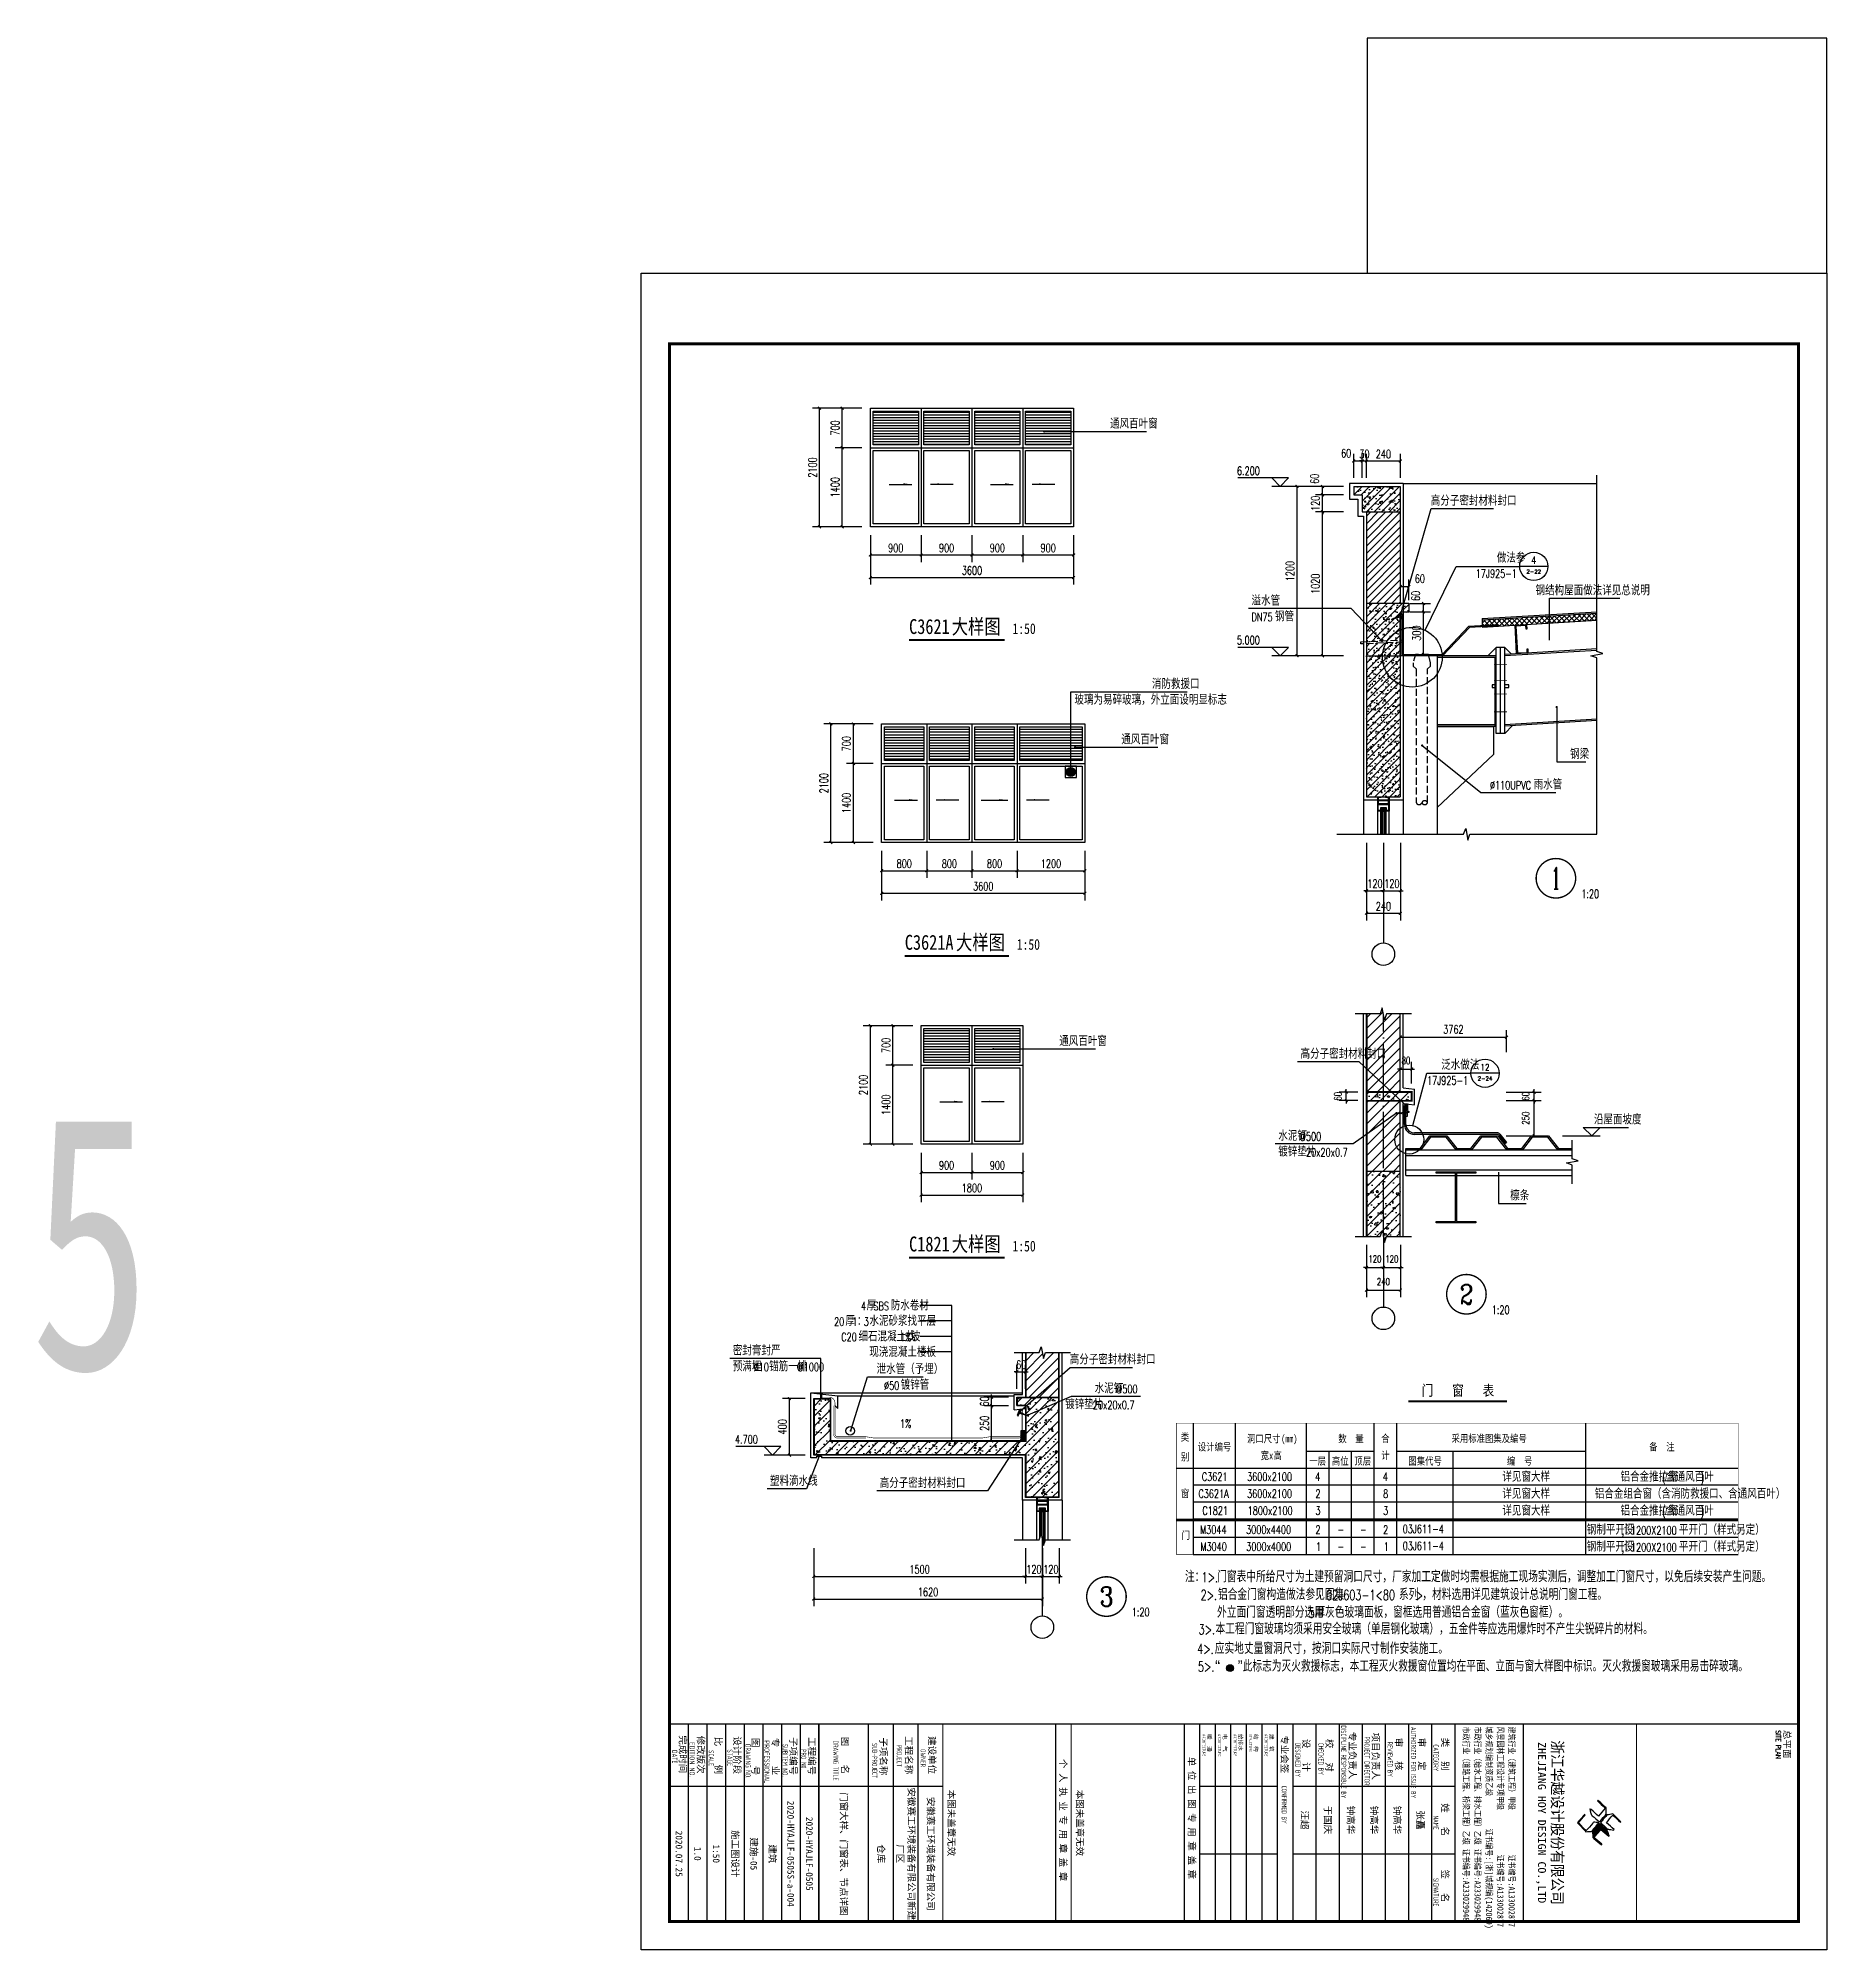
# Model space of a CAD drawing. Extents: x 1885024 to 2490229, y 18495599 to 18794495.
# Drawn here: x 2448649 to 2480333, y 18495599 to 18529461 of the extents above; entities that cross this region are included whole.
import ezdxf
from ezdxf.enums import TextEntityAlignment as Align

# ---------------------------------------------------------------- set-up
doc = ezdxf.new("R2010")
doc.units = 0
doc.header["$LTSCALE"] = 1000
doc.header["$MEASUREMENT"] = 0
doc.linetypes.add('DASH', pattern=[0.35, 0.25, -0.1])
doc.linetypes.add('DOTE', pattern=[2.42, 2, -0.2, 0.02, -0.2])
doc.layers.get('Defpoints').update_dxf_attribs({"color": 250})
for name, color, linetype in [('0 - 立面线', 7, 'Continuous'), ('AXIS', 3, 'Continuous'), ('AXIS_TEXT', 7, 'Continuous'), ('COLUMN', 2, 'Continuous'), ('DIM_IDEN', 171, 'Continuous'), ('DIM_LEAD', 145, 'Continuous'), ('DIM_SYMB', 165, 'Continuous'), ('DOTE', 1, 'DOTE'), ('E_WINDOW', 132, 'Continuous'), ('PUB_DIM', 161, 'Continuous'), ('PUB_HATCH', 8, 'Continuous'), ('PUB_TEXT', 7, 'Continuous'), ('PUB_TITLE', 4, 'Continuous'), ('PUB_WALL', 9, 'Continuous'), ('S_SURFACE', 6, 'Continuous'), ('S_WALL', 11, 'Continuous'), ('S_WINDOW', 4, 'Continuous'), ('SURFACE', 6, 'Continuous'), ('TK', 4, 'Continuous'), ('WINDOW', 140, 'Continuous'), ('填充', 8, 'Continuous'), ('彩板', 4, 'Continuous'), ('梁柱', 3, 'Continuous'), ('附加线条', 140, 'Continuous')]:
    doc.layers.add(name, color=color, linetype=linetype)
doc.styles.add('-宋体', font='', dxfattribs={"width": 0.8})
doc.styles.add('_TCH_DIM', font='SIMPLEX', dxfattribs={"bigfont": 'GBCBIG'})
doc.styles.add('_TCH_DIM_T3', font='SIMPLEX', dxfattribs={"width": 0.705882, "bigfont": 'GBCBIG'})
doc.styles.add('_TCH_LABEL', font='COMPLEX', dxfattribs={"bigfont": 'GBCBIG'})
doc.styles.add('COMPLEX', font='COMPLEX')
doc.styles.add('DIM_FONT_T3', font='SIMPLEX', dxfattribs={"width": 0.705882, "bigfont": 'GBCBIG'})
doc.styles.add('HT', font='simhei.ttf', dxfattribs={"width": 0.7})
doc.styles.add('ROMANS', font='romans', dxfattribs={"width": 0.65, "height": 231.275})
doc.styles.add('TSSD_REIN', font='tssdeng.shx', dxfattribs={"width": 0.7, "bigfont": 'tssdchn.shx'})
doc.styles.add('YAYA', font='', dxfattribs={"width": 0.8, "height": 1})
doc.styles.add('图签宋体', font='', dxfattribs={"height": 300})
doc.styles.add('图签黑体', font='simhei.ttf', dxfattribs={"height": 550})
doc.styles.add('黑体', font='simhei.ttf', dxfattribs={"width": 0.8})
doc.styles.get('-宋体').set_extended_font_data('SimSun')
doc.styles.get('YAYA').set_extended_font_data('SimSun')
doc.styles.get('图签宋体').set_extended_font_data('NSimSun')
doc.dimstyles.new('_TCH_ARCH&&100', dxfattribs={"dimtxt": 297.5, "dimasz": 100, "dimexe": 250, "dimexo": 300, "dimgap": 126.25, "dimtad": 1, "dimdec": 0, "dimzin": 0, "dimdsep": 46, "dimtxsty": '_TCH_DIM_T3', "dimblk": 'ARCHTICK', "dimcen": 0.09, "dimclrt": 7, "dimazin": 2, "dimtfac": 1, "dimtdec": 0, "dimtix": 1, "dimtmove": 2, "dimatfit": 3, "dimfxl": 0, "dimtolj": 1, "dimtzin": 0, "dimarcsym": 0})
doc.dimstyles.new('_TCH_ARCH&&20', dxfattribs={"dimtxt": 59.5, "dimasz": 20, "dimexe": 50, "dimexo": 60, "dimgap": 20, "dimtad": 1, "dimdec": 0, "dimzin": 0, "dimdsep": 46, "dimtxsty": '_TCH_DIM_T3', "dimblk": 'ARCHTICK', "dimcen": 0.09, "dimclrt": 7, "dimazin": 2, "dimtfac": 1, "dimtdec": 0, "dimtix": 1, "dimtmove": 2, "dimatfit": 3, "dimfxl": 0, "dimtolj": 1, "dimtzin": 0, "dimarcsym": 0})
doc.dimstyles.new('_TCH_ARCH&&50', dxfattribs={"dimtxt": 148.75, "dimasz": 50, "dimexe": 125, "dimexo": 150, "dimgap": 50, "dimtad": 1, "dimdec": 0, "dimzin": 0, "dimdsep": 46, "dimtxsty": '_TCH_DIM_T3', "dimblk": 'ARCHTICK', "dimcen": 0.09, "dimclrt": 7, "dimazin": 2, "dimtfac": 1, "dimtdec": 0, "dimtix": 1, "dimtmove": 2, "dimatfit": 3, "dimfxl": 0, "dimtolj": 1, "dimtzin": 0, "dimarcsym": 0})
doc.dimstyles.new('DIMN20$TCH&&100', dxfattribs={"dimtxt": 255, "dimasz": 100, "dimexe": 250, "dimexo": 300, "dimgap": 172.5, "dimtad": 1, "dimdec": 0, "dimlfac": 0.2, "dimzin": 0, "dimdsep": 46, "dimtxsty": 'DIM_FONT_T3', "dimblk": 'ARCHTICK', "dimcen": 0.09, "dimclrt": 7, "dimazin": 2, "dimtfac": 1, "dimtdec": 0, "dimtix": 1, "dimtmove": 2, "dimatfit": 3, "dimfxl": 0, "dimtolj": 1, "dimtzin": 0, "dimarcsym": 0})
pattern_1 = [(45, (1822431.49, 18493533.694), (-26.5165043, 26.5165043), []), (50, (1822431.49, 18493533.69), (107.589027, -9.41282), [11.25, -123.75]), (355, (1822431.49, 18493533.69), (-20.8127, 112.82882), [9, -99]), (100.4514, (1822440.46, 18493532.91), (86.776407, 103.415931), [9.561028, -105.171317]), (46.1842, (1822431.49, 18493563.7), (160.086157, -24.827852), [16.875, -185.625]), (96.6356, (1822444.83, 18493561.62), (140.199406, 146.11768), [14.341543, -157.75695]), (351.1842, (1822431.49, 18493563.7), (140.19929, 146.11779), [13.5, -148.5]), (21, (1822446.49, 18493556.19), (89.536058, -60.392834), [11.25, -123.75]), (326, (1822446.49, 18493556.19), (36.4973, 108.772507), [9, -99]), (71.4514, (1822453.95, 18493551.16), (126.033394, 48.379575), [9.561029, -105.171317]), (37.5, (1822431.49, 18493533.694), (1.8239783, 49.934078), [0, -97.8, 0, -100.5, 0, -99.375]), (7.5, (1822431.49, 18493533.694), (39.4604306, 59.1617568), [0, -57.3, 0, -95.55, 0, -37.875]), (327.5, (1822398.04, 18493533.694), (80.0733654, -3.3832308), [0, -37.5, 0, -117, 0, -155.25]), (317.5, (1822383.04, 18493533.694), (87.4779254, 15.015747), [0, -48.75, 0, -77.7, 0, -110.25])]

msp = doc.modelspace()

# ---------------------------------------------------------------- texts
at = {"layer": 'PUB_TEXT'}
for s, height, style, p in [('通风百叶窗', 168.79, '_TCH_DIM', (2467635.9, 18522546.6)), ('消防救援口', 168.79, '_TCH_DIM', (2468377.8, 18517935.8)), ('玻璃为易碎玻璃，外立面设明显标志', 168.794, '_TCH_DIM', (2467005.7, 18517655.8)), ('通风百叶窗', 168.79, '_TCH_DIM', (2467835.9, 18516952.8)), ('通风百叶窗', 168.79, '_TCH_DIM', (2466735.9, 18511608.4)), ('详见窗大样', 168.79, '_TCH_LABEL', (2474586, 18503890.3)), ('铝合金推拉窗', 168.79, '_TCH_LABEL', (2476678.7, 18503890.3)), ('含通风百叶', 168.79, '_TCH_LABEL', (2477485.9, 18503890.3)), ('详见窗大样', 168.79, '_TCH_LABEL', (2474586, 18503590.3)), ('铝合金组合窗（含消防救援口、含通风百叶）', 168.794, '_TCH_LABEL', (2476223.2, 18503590.3)), ('详见窗大样', 168.79, '_TCH_LABEL', (2474586, 18503290.3)), ('铝合金推拉窗', 168.79, '_TCH_LABEL', (2476678.7, 18503290.3)), ('含通风百叶', 168.79, '_TCH_LABEL', (2477485.9, 18503290.3)), ('钢制平开门', 168.79, '_TCH_LABEL', (2476082, 18502952.8)), ('设', 168.8, '_TCH_LABEL', (2476741.4, 18502952.8)), ('平开门（样式另定）', 168.79, '_TCH_LABEL', (2477714.2, 18502952.8)), ('钢制平开门', 168.79, '_TCH_LABEL', (2476082, 18502652.8)), ('设', 168.8, '_TCH_LABEL', (2476741.4, 18502652.8)), ('平开门（样式另定）', 168.79, '_TCH_LABEL', (2477714.2, 18502652.8)), ('注：', 202.55, '_TCH_LABEL', (2468962.8, 18502109.7)), ('门窗表中所给尺寸为土建预留洞口尺寸，厂家加工定做时均需根据施工现场实测后，调整加工门窗尺寸，以免后续安装产生问题。', 202.553, '_TCH_LABEL', (2469533.7, 18502109.7)), ('铝合金门窗构造做法参见图集', 202.553, '_TCH_LABEL', (2469546.7, 18501794.7)), ('系列', 202.55, '_TCH_LABEL', (2472753.5, 18501794.7)), ('，材料选用详见建筑设计总说明门窗工程。', 202.553, '_TCH_LABEL', (2473168.4, 18501794.7)), ('外立面门窗透明部分选用', 202.553, '_TCH_LABEL', (2469531.6, 18501479.7)), ('厚灰色玻璃面板，窗框选用普通铝合金窗（蓝灰色窗框）。', 202.553, '_TCH_LABEL', (2471273.5, 18501479.7)), ('本工程门窗玻璃均须采用安全玻璃（单层钢化玻璃），五金件等应选用爆炸时不产生尖锐碎片的材料。', 202.553, '_TCH_LABEL', (2469503.9, 18501184.9)), ('应实地丈量窗洞尺寸，按洞口实际尺寸制作安装施工。', 202.553, '_TCH_LABEL', (2469490.9, 18500839)), ('“', 202.6, '_TCH_LABEL', (2469497.3, 18500525.7)), ('”此标志为灭火救援标志，本工程灭火救援窗位置均在平面、立面与窗大样图中标识。灭火救援窗玻璃采用易击碎玻璃。', 202.553, '_TCH_LABEL', (2469896.7, 18500525.7))]:
    msp.add_text(s, height=height, dxfattribs=dict(at, style=style)).set_placement(p)
for s, height, style, width, p in [('大样图', 264.35, 'YAYA', 0.8, (2464832, 18518907.5)), ('C3621', 264.35, 'YAYA', 0.8, (2464075.9, 18518907.5)), ('1:50', 188.82, 'YAYA', 0.8, (2465908, 18518907.5)), ('C3621A', 264.35, 'YAYA', 0.8, (2464000.3, 18513313.7)), ('大样图', 264.35, 'YAYA', 0.8, (2464907.6, 18513313.7)), ('1:50', 188.82, 'YAYA', 0.8, (2465983.6, 18513313.7)), ('5', 4506.3, 'HT', 0.7, (2448503.1, 18505889.3)), ('C1821', 264.35, 'YAYA', 0.8, (2464075.9, 18507969.3)), ('大样图', 264.35, 'YAYA', 0.8, (2464832, 18507969.3)), ('1:50', 188.82, 'YAYA', 0.8, (2465908, 18507969.3)), ('类', 132.2, 'YAYA', 0.8, (2468889.4, 18504615.3)), ('洞口尺寸', 132.17, 'YAYA', 0.8, (2470063, 18504586.6)), ('(mm)', 132.17, 'YAYA', 0.8, (2470667.9, 18504586.6)), ('数', 132.2, 'YAYA', 0.8, (2471679.1, 18504586.6)), ('量', 132.2, 'YAYA', 0.8, (2471981.5, 18504586.6)), ('合', 132.2, 'YAYA', 0.8, (2472439.7, 18504590.3)), ('采用标准图集及编号', 132.17, 'YAYA', 0.8, (2473685.7, 18504590.3)), ('别', 132.2, 'YAYA', 0.8, (2468893.3, 18504265.3)), ('设计编号', 132.17, 'YAYA', 0.8, (2469190.3, 18504440.3)), ('宽', 132.2, 'YAYA', 0.8, (2470303.1, 18504286.6)), ('x', 132.2, 'YAYA', 0.8, (2470454.3, 18504286.6)), ('高', 132.2, 'YAYA', 0.8, (2470529.9, 18504286.6)), ('一层', 132.17, 'YAYA', 0.8, (2471166.2, 18504190.3)), ('高位', 132.17, 'YAYA', 0.8, (2471565.6, 18504190.3)), ('顶层', 132.17, 'YAYA', 0.8, (2471965, 18504190.3)), ('计', 132.2, 'YAYA', 0.8, (2472439.4, 18504290.3)), ('图集代号', 132.17, 'YAYA', 0.8, (2472921.5, 18504190.3)), ('编', 132.2, 'YAYA', 0.8, (2474666.5, 18504190.3)), ('号', 132.2, 'YAYA', 0.8, (2474968.9, 18504190.3)), ('备', 132.2, 'YAYA', 0.8, (2477187, 18504440.3)), ('注', 132.2, 'YAYA', 0.8, (2477489.4, 18504440.3)), ('C3621', 148.75, '_TCH_LABEL', 0.705882, (2469261.3, 18503903.4)), ('3600x2100', 148.75, '_TCH_LABEL', 0.705882, (2470063.8, 18503903.4)), ('4', 148.8, '_TCH_LABEL', 0.705882, (2471268.8, 18503903.4)), ('4', 148.8, '_TCH_LABEL', 0.705882, (2472468.8, 18503903.4)), ('(', 148.8, '_TCH_LABEL', 0.705882, (2477415.9, 18503890.3)), (')', 148.8, '_TCH_LABEL', 0.705882, (2478100.3, 18503890.3)), ('窗', 132.2, 'YAYA', 0.8, (2468893.9, 18503618)), ('C3621A', 148.75, '_TCH_LABEL', 0.705882, (2469201.3, 18503603.4)), ('3600x2100', 148.75, '_TCH_LABEL', 0.705882, (2470063.8, 18503603.4)), ('2', 148.8, '_TCH_LABEL', 0.705882, (2471273.8, 18503603.4)), ('8', 148.8, '_TCH_LABEL', 0.705882, (2472473.8, 18503603.4)), ('C1821', 148.75, '_TCH_LABEL', 0.705882, (2469271.3, 18503303.4)), ('1800x2100', 148.75, '_TCH_LABEL', 0.705882, (2470073.8, 18503303.4)), ('3', 148.8, '_TCH_LABEL', 0.705882, (2471273.8, 18503303.4)), ('3', 148.8, '_TCH_LABEL', 0.705882, (2472473.8, 18503303.4)), ('(', 148.8, '_TCH_LABEL', 0.705882, (2477415.9, 18503290.3)), (')', 148.8, '_TCH_LABEL', 0.705882, (2478100.3, 18503290.3)), ('门', 132.2, 'YAYA', 0.8, (2468903.3, 18502874.4)), ('M3044', 148.75, '_TCH_LABEL', 0.705882, (2469231.3, 18502965.9)), ('3000x4400', 148.75, '_TCH_LABEL', 0.705882, (2470046.3, 18502965.9)), ('2', 148.8, '_TCH_LABEL', 0.705882, (2471273.8, 18502965.9)), ('-', 148.8, '_TCH_LABEL', 0.705882, (2471663.8, 18502965.9)), ('-', 148.8, '_TCH_LABEL', 0.705882, (2472063.8, 18502965.9)), ('2', 148.8, '_TCH_LABEL', 0.705882, (2472473.8, 18502965.9)), ('03J611-4', 148.75, '_TCH_LABEL', 0.705882, (2472819.6, 18502978.4)), (',', 148.8, '_TCH_LABEL', 0.705882, (2476696.4, 18502952.8)), ('1200X2100', 148.75, '_TCH_LABEL', 0.705882, (2476864.2, 18502952.8)), ('M3040', 148.75, '_TCH_LABEL', 0.705882, (2469236.3, 18502665.9)), ('3000x4000', 148.75, '_TCH_LABEL', 0.705882, (2470048.8, 18502665.9)), ('1', 148.8, '_TCH_LABEL', 0.705882, (2471286.3, 18502665.9)), ('-', 148.8, '_TCH_LABEL', 0.705882, (2471663.8, 18502665.9)), ('-', 148.8, '_TCH_LABEL', 0.705882, (2472063.8, 18502665.9)), ('1', 148.8, '_TCH_LABEL', 0.705882, (2472486.3, 18502665.9)), ('03J611-4', 148.75, '_TCH_LABEL', 0.705882, (2472819.6, 18502678.4)), (',', 148.8, '_TCH_LABEL', 0.705882, (2476696.4, 18502652.8)), ('1200X2100', 148.75, '_TCH_LABEL', 0.705882, (2476864.2, 18502652.8)), ('1>.', 178.5, '_TCH_LABEL', 0.705882, (2469257.7, 18502109.7)), ('2>.', 178.5, '_TCH_LABEL', 0.705882, (2469240.7, 18501794.7)), ('02J603-1<80', 178.5, '_TCH_LABEL', 0.705882, (2471463.5, 18501794.7)), ('>', 178.5, '_TCH_LABEL', 0.705882, (2473048.4, 18501794.7)), ('5', 178.5, '_TCH_LABEL', 0.705882, (2471153.5, 18501479.7)), ('3>.', 178.5, '_TCH_LABEL', 0.705882, (2469203.9, 18501184.9)), ('4>.', 178.5, '_TCH_LABEL', 0.705882, (2469178.9, 18500839)), ('5>.', 178.5, '_TCH_LABEL', 0.705882, (2469191.3, 18500525.7))]:
    msp.add_text(s, height=height, dxfattribs=dict(at, style=style, width=width)).set_placement(p)
at = {"layer": 'PUB_TEXT', "color": 4, "style": '黑体', "width": 0.8}
for s, p in [('门', (2473156.5, 18505413.6)), ('窗', (2473696.6, 18505413.6)), ('表', (2474236.7, 18505413.6))]:
    msp.add_text(s, height=187.8, dxfattribs=at).set_placement(p)

# ---------------------------------------------------------------- blocks, each defined once
blk = doc.blocks.new('A$C6EE6551E')
at = {"layer": 'COLUMN'}
blk.add_hatch(color=256, dxfattribs=at).paths.add_polyline_path([(5, 195), (75, 200), (77, 175), (82, 175), (80, 205), (0, 200), (13, 0), (93, 5), (91, 35), (86, 35), (88, 10), (18, 5)])
blk.add_lwpolyline([(93, 5), (13, 0), (0, 200), (80, 205), (82, 175), (77, 175), (75, 200), (5, 195), (18, 5), (88, 10), (86, 35), (91, 35)], close=True, dxfattribs=at)
blk = doc.blocks.new('_ArchTick')
at = {"color": 0, "linetype": 'ByBlock', "const_width": 0.4}
blk.add_lwpolyline([(-0.5, -0.5), (0.5, 0.5)], dxfattribs=at)
blk = doc.blocks.new('*D193')
at = {"layer": 'Defpoints', "color": 0}
for p in [(2500980, 18586588), (2501136, 18586588), (2500980, 18586288)]:
    blk.add_point(p, dxfattribs=at)
at = {"layer": 'PUB_DIM', "color": 0, "lineweight": -2}
for p, q in [((2501040, 18586588), (2501186, 18586588)), ((2501136, 18586288), (2501136, 18586588)), ((2501040, 18586288), (2501186, 18586288))]:
    blk.add_line(p, q, dxfattribs=at)
at = {"layer": 'PUB_DIM', "color": 0, "lineweight": -2, "xscale": 20, "yscale": 20, "zscale": 20}
for p, rotation in [((2501136, 18586588), 90), ((2501136, 18586288), 270)]:
    blk.add_blockref('_ArchTick', p, dxfattribs=dict(at, rotation=rotation))
at = {"layer": 'PUB_DIM', "color": 7, "insert": (2501087, 18586438), "char_height": 59.5, "attachment_point": 5, "rotation": 90, "style": '_TCH_DIM_T3'}
blk.add_mtext('\\A1;300', dxfattribs=at)
blk = doc.blocks.new('*D194')
at = {"layer": 'Defpoints', "color": 0}
for p in [(2500980, 18586648), (2500980, 18586588), (2501136, 18586648)]:
    blk.add_point(p, dxfattribs=at)
at = {"layer": 'PUB_DIM', "color": 0, "lineweight": -2}
for p, q in [((2501040, 18586648), (2501186, 18586648)), ((2501040, 18586588), (2501186, 18586588)), ((2501136, 18586588), (2501136, 18586648))]:
    blk.add_line(p, q, dxfattribs=at)
at = {"layer": 'PUB_DIM', "color": 0, "lineweight": -2, "xscale": 20, "yscale": 20, "zscale": 20}
for p, rotation in [((2501136, 18586648), 90), ((2501136, 18586588), 270)]:
    blk.add_blockref('_ArchTick', p, dxfattribs=dict(at, rotation=rotation))
at = {"layer": 'PUB_DIM', "color": 7, "insert": (2501081, 18586702), "char_height": 59.5, "attachment_point": 5, "rotation": 90, "style": '_TCH_DIM_T3'}
blk.add_mtext('\\A1;60', dxfattribs=at)
blk = doc.blocks.new('_AXISO')
blk.add_circle((0, 0), 0.5)
at = {"layer": 'AXIS_TEXT', "style": 'COMPLEX', "width": 1.041667}
blk.add_attdef('A', text='', height=0.56, dxfattribs=at).set_placement((-0.25, -0.28), (0.25, -0.28), align=Align.FIT)
blk = doc.blocks.new('*D195')
at = {"layer": 'Defpoints', "color": 0}
for p in [(2500240, 18587478), (2500630, 18587478), (2500630, 18586278)]:
    blk.add_point(p, dxfattribs=at)
at = {"layer": 'PUB_DIM', "color": 0, "lineweight": -2}
for p, q in [((2500570, 18587478), (2500190, 18587478)), ((2500240, 18586278), (2500240, 18587478)), ((2500570, 18586278), (2500190, 18586278))]:
    blk.add_line(p, q, dxfattribs=at)
at = {"layer": 'PUB_DIM', "color": 0, "lineweight": -2, "xscale": 20, "yscale": 20, "zscale": 20}
for p, rotation in [((2500240, 18587478), 90), ((2500240, 18586278), 270)]:
    blk.add_blockref('_ArchTick', p, dxfattribs=dict(at, rotation=rotation))
at = {"layer": 'PUB_DIM', "color": 7, "insert": (2500190, 18586878), "char_height": 59.5, "attachment_point": 5, "rotation": 90, "style": '_TCH_DIM_T3'}
blk.add_mtext('\\A1;1200', dxfattribs=at)
blk = doc.blocks.new('*D196')
at = {"layer": 'Defpoints', "color": 0}
for p in [(2500420, 18587298), (2500630, 18587298), (2500630, 18586278)]:
    blk.add_point(p, dxfattribs=at)
at = {"layer": 'PUB_DIM', "color": 0, "lineweight": -2}
for p, q in [((2500570, 18587298), (2500370, 18587298)), ((2500420, 18586278), (2500420, 18587298)), ((2500570, 18586278), (2500370, 18586278))]:
    blk.add_line(p, q, dxfattribs=at)
at = {"layer": 'PUB_DIM', "color": 0, "lineweight": -2, "xscale": 20, "yscale": 20, "zscale": 20}
for p, rotation in [((2500420, 18587298), 90), ((2500420, 18586278), 270)]:
    blk.add_blockref('_ArchTick', p, dxfattribs=dict(at, rotation=rotation))
at = {"layer": 'PUB_DIM', "color": 7, "insert": (2500370, 18586788), "char_height": 59.5, "attachment_point": 5, "rotation": 90, "style": '_TCH_DIM_T3'}
blk.add_mtext('\\A1;1020', dxfattribs=at)
blk = doc.blocks.new('*D197')
at = {"layer": 'Defpoints', "color": 0}
for p in [(2500420, 18587418), (2500630, 18587418), (2500630, 18587298)]:
    blk.add_point(p, dxfattribs=at)
at = {"layer": 'PUB_DIM', "color": 0, "lineweight": -2}
for p, q in [((2500570, 18587418), (2500370, 18587418)), ((2500420, 18587418), (2500420, 18587438)), ((2500420, 18587298), (2500420, 18587418)), ((2500570, 18587298), (2500370, 18587298)), ((2500420, 18587298), (2500420, 18587278))]:
    blk.add_line(p, q, dxfattribs=at)
at = {"layer": 'PUB_DIM', "color": 0, "lineweight": -2, "xscale": 20, "yscale": 20, "zscale": 20}
for p, rotation in [((2500420, 18587418), 270), ((2500420, 18587298), 90)]:
    blk.add_blockref('_ArchTick', p, dxfattribs=dict(at, rotation=rotation))
at = {"layer": 'PUB_DIM', "color": 7, "insert": (2500370, 18587358), "char_height": 59.5, "attachment_point": 5, "rotation": 90, "style": '_TCH_DIM_T3'}
blk.add_mtext('\\A1;120', dxfattribs=at)
blk = doc.blocks.new('*D198')
at = {"layer": 'Defpoints', "color": 0}
for p in [(2500420, 18587478), (2500630, 18587478), (2500630, 18587418)]:
    blk.add_point(p, dxfattribs=at)
at = {"layer": 'PUB_DIM', "color": 0, "lineweight": -2}
for p, q in [((2500570, 18587478), (2500370, 18587478)), ((2500570, 18587418), (2500370, 18587418)), ((2500420, 18587418), (2500420, 18587478))]:
    blk.add_line(p, q, dxfattribs=at)
at = {"layer": 'PUB_DIM', "color": 0, "lineweight": -2, "xscale": 20, "yscale": 20, "zscale": 20}
for p, rotation in [((2500420, 18587478), 90), ((2500420, 18587418), 270)]:
    blk.add_blockref('_ArchTick', p, dxfattribs=dict(at, rotation=rotation))
at = {"layer": 'PUB_DIM', "color": 7, "insert": (2500365, 18587532), "char_height": 59.5, "attachment_point": 5, "rotation": 90, "style": '_TCH_DIM_T3'}
blk.add_mtext('\\A1;60', dxfattribs=at)
blk = doc.blocks.new('*D199')
at = {"layer": 'Defpoints', "color": 0}
for p in [(2500972, 18587658), (2500732, 18587478), (2500972, 18587478)]:
    blk.add_point(p, dxfattribs=at)
at = {"layer": 'PUB_DIM', "color": 0, "lineweight": -2}
for p, q in [((2500732, 18587538), (2500732, 18587708)), ((2500972, 18587538), (2500972, 18587708)), ((2500732, 18587658), (2500972, 18587658))]:
    blk.add_line(p, q, dxfattribs=at)
at = {"layer": 'PUB_DIM', "color": 0, "lineweight": -2, "xscale": 20, "yscale": 20, "zscale": 20, "rotation": 180}
blk.add_blockref('_ArchTick', (2500732, 18587658), dxfattribs=at)
at = {"layer": 'PUB_DIM', "color": 0, "lineweight": -2, "xscale": 20, "yscale": 20, "zscale": 20}
blk.add_blockref('_ArchTick', (2500972, 18587658), dxfattribs=at)
at = {"layer": 'PUB_DIM', "color": 7, "insert": (2500852, 18587707), "char_height": 59.5, "attachment_point": 5, "style": '_TCH_DIM_T3'}
blk.add_mtext('\\A1;240', dxfattribs=at)
blk = doc.blocks.new('*D200')
at = {"layer": 'Defpoints', "color": 0}
for p in [(2500732, 18587658), (2500702, 18587478), (2500732, 18587478)]:
    blk.add_point(p, dxfattribs=at)
at = {"layer": 'PUB_DIM', "color": 0, "lineweight": -2}
for p, q in [((2500702, 18587538), (2500702, 18587708)), ((2500732, 18587538), (2500732, 18587708)), ((2500702, 18587658), (2500682, 18587658)), ((2500702, 18587658), (2500732, 18587658)), ((2500732, 18587658), (2500752, 18587658))]:
    blk.add_line(p, q, dxfattribs=at)
at = {"layer": 'PUB_DIM', "color": 0, "lineweight": -2, "xscale": 20, "yscale": 20, "zscale": 20}
blk.add_blockref('_ArchTick', (2500702, 18587658), dxfattribs=at)
at = {"layer": 'PUB_DIM', "color": 0, "lineweight": -2, "xscale": 20, "yscale": 20, "zscale": 20, "rotation": 180}
blk.add_blockref('_ArchTick', (2500732, 18587658), dxfattribs=at)
at = {"layer": 'PUB_DIM', "color": 7, "insert": (2500717, 18587707), "char_height": 59.5, "attachment_point": 5, "style": '_TCH_DIM_T3'}
blk.add_mtext('\\A1;30', dxfattribs=at)
blk = doc.blocks.new('*D201')
at = {"layer": 'Defpoints', "color": 0}
for p in [(2500702, 18587658), (2500642, 18587478), (2500702, 18587478)]:
    blk.add_point(p, dxfattribs=at)
at = {"layer": 'PUB_DIM', "color": 0, "lineweight": -2}
for p, q in [((2500642, 18587538), (2500642, 18587708)), ((2500702, 18587538), (2500702, 18587708)), ((2500642, 18587658), (2500702, 18587658))]:
    blk.add_line(p, q, dxfattribs=at)
at = {"layer": 'PUB_DIM', "color": 0, "lineweight": -2, "xscale": 20, "yscale": 20, "zscale": 20, "rotation": 180}
blk.add_blockref('_ArchTick', (2500642, 18587658), dxfattribs=at)
at = {"layer": 'PUB_DIM', "color": 0, "lineweight": -2, "xscale": 20, "yscale": 20, "zscale": 20}
blk.add_blockref('_ArchTick', (2500702, 18587658), dxfattribs=at)
at = {"layer": 'PUB_DIM', "color": 7, "insert": (2500588, 18587713), "char_height": 59.5, "attachment_point": 5, "style": '_TCH_DIM_T3'}
blk.add_mtext('\\A1;60', dxfattribs=at)
blk = doc.blocks.new('*D202')
at = {"layer": 'Defpoints', "color": 0}
for p in [(2500732, 18585013), (2500972, 18585013), (2500972, 18584453)]:
    blk.add_point(p, dxfattribs=at)
at = {"layer": 'PUB_DIM', "color": 0, "lineweight": -2}
for p, q in [((2500732, 18584953), (2500732, 18584403)), ((2500972, 18584953), (2500972, 18584403)), ((2500732, 18584453), (2500972, 18584453))]:
    blk.add_line(p, q, dxfattribs=at)
at = {"layer": 'PUB_DIM', "color": 0, "lineweight": -2, "xscale": 20, "yscale": 20, "zscale": 20, "rotation": 180}
blk.add_blockref('_ArchTick', (2500732, 18584453), dxfattribs=at)
at = {"layer": 'PUB_DIM', "color": 0, "lineweight": -2, "xscale": 20, "yscale": 20, "zscale": 20}
blk.add_blockref('_ArchTick', (2500972, 18584453), dxfattribs=at)
at = {"layer": 'PUB_DIM', "color": 7, "insert": (2500852, 18584503), "char_height": 59.5, "attachment_point": 5, "style": '_TCH_DIM_T3'}
blk.add_mtext('\\A1;240', dxfattribs=at)
blk = doc.blocks.new('*D203')
at = {"layer": 'Defpoints', "color": 0}
for p in [(2500732, 18585013), (2500852, 18585013), (2500852, 18584613)]:
    blk.add_point(p, dxfattribs=at)
at = {"layer": 'PUB_DIM', "color": 0, "lineweight": -2}
for p, q in [((2500732, 18584953), (2500732, 18584563)), ((2500852, 18584953), (2500852, 18584563)), ((2500732, 18584613), (2500712, 18584613)), ((2500732, 18584613), (2500852, 18584613)), ((2500852, 18584613), (2500872, 18584613))]:
    blk.add_line(p, q, dxfattribs=at)
at = {"layer": 'PUB_DIM', "color": 0, "lineweight": -2, "xscale": 20, "yscale": 20, "zscale": 20}
blk.add_blockref('_ArchTick', (2500732, 18584613), dxfattribs=at)
at = {"layer": 'PUB_DIM', "color": 0, "lineweight": -2, "xscale": 20, "yscale": 20, "zscale": 20, "rotation": 180}
blk.add_blockref('_ArchTick', (2500852, 18584613), dxfattribs=at)
at = {"layer": 'PUB_DIM', "color": 7, "insert": (2500792, 18584663), "char_height": 59.5, "attachment_point": 5, "style": '_TCH_DIM_T3'}
blk.add_mtext('\\A1;120', dxfattribs=at)
blk = doc.blocks.new('*D204')
at = {"layer": 'Defpoints', "color": 0}
for p in [(2500852, 18585013), (2500972, 18585013), (2500972, 18584613)]:
    blk.add_point(p, dxfattribs=at)
at = {"layer": 'PUB_DIM', "color": 0, "lineweight": -2}
for p, q in [((2500852, 18584953), (2500852, 18584563)), ((2500972, 18584953), (2500972, 18584563)), ((2500852, 18584613), (2500832, 18584613)), ((2500852, 18584613), (2500972, 18584613)), ((2500972, 18584613), (2500992, 18584613))]:
    blk.add_line(p, q, dxfattribs=at)
at = {"layer": 'PUB_DIM', "color": 0, "lineweight": -2, "xscale": 20, "yscale": 20, "zscale": 20}
blk.add_blockref('_ArchTick', (2500852, 18584613), dxfattribs=at)
at = {"layer": 'PUB_DIM', "color": 0, "lineweight": -2, "xscale": 20, "yscale": 20, "zscale": 20, "rotation": 180}
blk.add_blockref('_ArchTick', (2500972, 18584613), dxfattribs=at)
at = {"layer": 'PUB_DIM', "color": 7, "insert": (2500912, 18584663), "char_height": 59.5, "attachment_point": 5, "style": '_TCH_DIM_T3'}
blk.add_mtext('\\A1;120', dxfattribs=at)
blk = doc.blocks.new('*D205')
at = {"layer": 'Defpoints', "color": 0}
for p in [(2501032, 18586769), (2500972, 18586613), (2501032, 18586613)]:
    blk.add_point(p, dxfattribs=at)
at = {"layer": 'PUB_DIM', "color": 0, "lineweight": -2}
for p, q in [((2500972, 18586673), (2500972, 18586819)), ((2500972, 18586769), (2501032, 18586769)), ((2501032, 18586673), (2501032, 18586819))]:
    blk.add_line(p, q, dxfattribs=at)
at = {"layer": 'PUB_DIM', "color": 0, "lineweight": -2, "xscale": 20, "yscale": 20, "zscale": 20, "rotation": 180}
blk.add_blockref('_ArchTick', (2500972, 18586769), dxfattribs=at)
at = {"layer": 'PUB_DIM', "color": 0, "lineweight": -2, "xscale": 20, "yscale": 20, "zscale": 20}
blk.add_blockref('_ArchTick', (2501032, 18586769), dxfattribs=at)
at = {"layer": 'PUB_DIM', "color": 7, "insert": (2501110, 18586824), "char_height": 59.5, "attachment_point": 5, "style": '_TCH_DIM_T3'}
blk.add_mtext('\\A1;60', dxfattribs=at)
blk = doc.blocks.new('*D206')
at = {"layer": 'Defpoints', "color": 0}
for p in [(2443472, 18497596), (2444972, 18497596), (2444972, 18497336)]:
    blk.add_point(p, dxfattribs=at)
at = {"layer": 'PUB_DIM', "color": 0, "lineweight": -2}
for p, q in [((2443472, 18497536), (2443472, 18497286)), ((2444972, 18497536), (2444972, 18497286)), ((2443472, 18497336), (2444972, 18497336))]:
    blk.add_line(p, q, dxfattribs=at)
at = {"layer": 'PUB_DIM', "color": 0, "lineweight": -2, "xscale": 20, "yscale": 20, "zscale": 20, "rotation": 180}
blk.add_blockref('_ArchTick', (2443472, 18497336), dxfattribs=at)
at = {"layer": 'PUB_DIM', "color": 0, "lineweight": -2, "xscale": 20, "yscale": 20, "zscale": 20}
blk.add_blockref('_ArchTick', (2444972, 18497336), dxfattribs=at)
at = {"layer": 'PUB_DIM', "color": 7, "insert": (2444222, 18497386), "char_height": 59.5, "attachment_point": 5, "style": '_TCH_DIM_T3'}
blk.add_mtext('\\A1;1500', dxfattribs=at)
blk = doc.blocks.new('*D207')
at = {"layer": 'Defpoints', "color": 0}
for p in [(2444972, 18497596), (2445092, 18497596), (2445092, 18497336)]:
    blk.add_point(p, dxfattribs=at)
at = {"layer": 'PUB_DIM', "color": 0, "lineweight": -2}
for p, q in [((2444972, 18497536), (2444972, 18497286)), ((2445092, 18497536), (2445092, 18497286)), ((2444972, 18497336), (2444952, 18497336)), ((2444972, 18497336), (2445092, 18497336)), ((2445092, 18497336), (2445112, 18497336))]:
    blk.add_line(p, q, dxfattribs=at)
at = {"layer": 'PUB_DIM', "color": 0, "lineweight": -2, "xscale": 20, "yscale": 20, "zscale": 20}
blk.add_blockref('_ArchTick', (2444972, 18497336), dxfattribs=at)
at = {"layer": 'PUB_DIM', "color": 0, "lineweight": -2, "xscale": 20, "yscale": 20, "zscale": 20, "rotation": 180}
blk.add_blockref('_ArchTick', (2445092, 18497336), dxfattribs=at)
at = {"layer": 'PUB_DIM', "color": 7, "insert": (2445032, 18497386), "char_height": 59.5, "attachment_point": 5, "style": '_TCH_DIM_T3'}
blk.add_mtext('\\A1;120', dxfattribs=at)
blk = doc.blocks.new('*D208')
at = {"layer": 'Defpoints', "color": 0}
for p in [(2445092, 18497596), (2445212, 18497596), (2445212, 18497336)]:
    blk.add_point(p, dxfattribs=at)
at = {"layer": 'PUB_DIM', "color": 0, "lineweight": -2}
for p, q in [((2445092, 18497536), (2445092, 18497286)), ((2445212, 18497536), (2445212, 18497286)), ((2445092, 18497336), (2445072, 18497336)), ((2445092, 18497336), (2445212, 18497336)), ((2445212, 18497336), (2445232, 18497336))]:
    blk.add_line(p, q, dxfattribs=at)
at = {"layer": 'PUB_DIM', "color": 0, "lineweight": -2, "xscale": 20, "yscale": 20, "zscale": 20}
blk.add_blockref('_ArchTick', (2445092, 18497336), dxfattribs=at)
at = {"layer": 'PUB_DIM', "color": 0, "lineweight": -2, "xscale": 20, "yscale": 20, "zscale": 20, "rotation": 180}
blk.add_blockref('_ArchTick', (2445212, 18497336), dxfattribs=at)
at = {"layer": 'PUB_DIM', "color": 7, "insert": (2445152, 18497386), "char_height": 59.5, "attachment_point": 5, "style": '_TCH_DIM_T3'}
blk.add_mtext('\\A1;120', dxfattribs=at)
blk = doc.blocks.new('*D209')
at = {"layer": 'Defpoints', "color": 0}
for p in [(2443472, 18497596), (2445092, 18497596), (2445092, 18497176)]:
    blk.add_point(p, dxfattribs=at)
at = {"layer": 'PUB_DIM', "color": 0, "lineweight": -2}
for p, q in [((2443472, 18497536), (2443472, 18497126)), ((2445092, 18497536), (2445092, 18497126)), ((2443472, 18497176), (2445092, 18497176))]:
    blk.add_line(p, q, dxfattribs=at)
at = {"layer": 'PUB_DIM', "color": 0, "lineweight": -2, "xscale": 20, "yscale": 20, "zscale": 20, "rotation": 180}
blk.add_blockref('_ArchTick', (2443472, 18497176), dxfattribs=at)
at = {"layer": 'PUB_DIM', "color": 0, "lineweight": -2, "xscale": 20, "yscale": 20, "zscale": 20}
blk.add_blockref('_ArchTick', (2445092, 18497176), dxfattribs=at)
at = {"layer": 'PUB_DIM', "color": 7, "insert": (2444282, 18497226), "char_height": 59.5, "attachment_point": 5, "style": '_TCH_DIM_T3'}
blk.add_mtext('\\A1;1620', dxfattribs=at)
blk = doc.blocks.new('*D210')
at = {"layer": 'Defpoints', "color": 0}
for p in [(2443300, 18498596), (2443472, 18498596), (2443472, 18498196)]:
    blk.add_point(p, dxfattribs=at)
at = {"layer": 'PUB_DIM', "color": 0, "lineweight": -2}
for p, q in [((2443412, 18498596), (2443250, 18498596)), ((2443300, 18498196), (2443300, 18498596)), ((2443412, 18498196), (2443250, 18498196))]:
    blk.add_line(p, q, dxfattribs=at)
at = {"layer": 'PUB_DIM', "color": 0, "lineweight": -2, "xscale": 20, "yscale": 20, "zscale": 20}
for p, rotation in [((2443300, 18498596), 90), ((2443300, 18498196), 270)]:
    blk.add_blockref('_ArchTick', p, dxfattribs=dict(at, rotation=rotation))
at = {"layer": 'PUB_DIM', "color": 7, "insert": (2443250, 18498396), "char_height": 59.5, "attachment_point": 5, "rotation": 90, "style": '_TCH_DIM_T3'}
blk.add_mtext('\\A1;400', dxfattribs=at)
blk = doc.blocks.new('*D211')
at = {"layer": 'Defpoints', "color": 0}
for p in [(2444732, 18498546), (2444912, 18498546), (2444912, 18498296)]:
    blk.add_point(p, dxfattribs=at)
at = {"layer": 'PUB_DIM', "color": 0, "lineweight": -2}
for p, q in [((2444852, 18498546), (2444682, 18498546)), ((2444732, 18498296), (2444732, 18498546)), ((2444852, 18498296), (2444682, 18498296))]:
    blk.add_line(p, q, dxfattribs=at)
at = {"layer": 'PUB_DIM', "color": 0, "lineweight": -2, "xscale": 20, "yscale": 20, "zscale": 20}
for p, rotation in [((2444732, 18498546), 90), ((2444732, 18498296), 270)]:
    blk.add_blockref('_ArchTick', p, dxfattribs=dict(at, rotation=rotation))
at = {"layer": 'PUB_DIM', "color": 7, "insert": (2444682, 18498421), "char_height": 59.5, "attachment_point": 5, "rotation": 90, "style": '_TCH_DIM_T3'}
blk.add_mtext('\\A1;250', dxfattribs=at)
blk = doc.blocks.new('*D212')
at = {"layer": 'Defpoints', "color": 0}
for p in [(2444732, 18498606), (2444912, 18498606), (2444912, 18498546)]:
    blk.add_point(p, dxfattribs=at)
at = {"layer": 'PUB_DIM', "color": 0, "lineweight": -2}
for p, q in [((2444852, 18498606), (2444682, 18498606)), ((2444852, 18498546), (2444682, 18498546)), ((2444732, 18498606), (2444732, 18498626)), ((2444732, 18498546), (2444732, 18498606)), ((2444732, 18498546), (2444732, 18498526))]:
    blk.add_line(p, q, dxfattribs=at)
at = {"layer": 'PUB_DIM', "color": 0, "lineweight": -2, "xscale": 20, "yscale": 20, "zscale": 20}
for p, rotation in [((2444732, 18498606), 270), ((2444732, 18498546), 90)]:
    blk.add_blockref('_ArchTick', p, dxfattribs=dict(at, rotation=rotation))
at = {"layer": 'PUB_DIM', "color": 7, "insert": (2444682, 18498576), "char_height": 59.5, "attachment_point": 5, "rotation": 90, "style": '_TCH_DIM_T3'}
blk.add_mtext('\\A1;60', dxfattribs=at)
blk = doc.blocks.new('*D213')
at = {"layer": 'Defpoints', "color": 0}
for p in [(2444972, 18498786), (2444912, 18498606), (2444972, 18498606)]:
    blk.add_point(p, dxfattribs=at)
at = {"layer": 'PUB_DIM', "color": 0, "lineweight": -2}
for p, q in [((2444912, 18498666), (2444912, 18498836)), ((2444972, 18498666), (2444972, 18498836)), ((2444912, 18498786), (2444892, 18498786)), ((2444912, 18498786), (2444972, 18498786)), ((2444972, 18498786), (2444992, 18498786))]:
    blk.add_line(p, q, dxfattribs=at)
at = {"layer": 'PUB_DIM', "color": 0, "lineweight": -2, "xscale": 20, "yscale": 20, "zscale": 20}
blk.add_blockref('_ArchTick', (2444912, 18498786), dxfattribs=at)
at = {"layer": 'PUB_DIM', "color": 0, "lineweight": -2, "xscale": 20, "yscale": 20, "zscale": 20, "rotation": 180}
blk.add_blockref('_ArchTick', (2444972, 18498786), dxfattribs=at)
at = {"layer": 'PUB_DIM', "color": 7, "insert": (2444942, 18498836), "char_height": 59.5, "attachment_point": 5, "style": '_TCH_DIM_T3'}
blk.add_mtext('\\A1;60', dxfattribs=at)
blk = doc.blocks.new('123124342')
blk.add_hatch(color=1).paths.add_polyline_path([(195147, 103988, 1), (194987, 103988, 1)])
blk.add_lwpolyline([(194967, 103888), (195167, 103888), (195167, 104088), (194967, 104088)], close=True)
blk.add_circle((195067, 103988), 80)
blk = doc.blocks.new('A$C53AF4E09')
at = {"layer": 'COLUMN'}
blk.add_hatch(color=256, dxfattribs=at).paths.add_polyline_path([(350, 450), (0, 450), (0, 440), (170, 440), (170, 10), (0, 10), (0, 0), (350, 0), (350, 10), (180, 10), (180, 440), (350, 440)])
blk.add_lwpolyline([(0, 440), (0, 450), (350, 450), (350, 440), (180, 440), (180, 10), (350, 10), (350, 0), (0, 0), (0, 10), (170, 10), (170, 440)], close=True, dxfattribs=at)
blk = doc.blocks.new('A$C2F155950')
blk.add_lwpolyline([(381, 144), (0, 117), (381, 91)])
blk.add_lwpolyline([(381, 0), (339, 0), (339, 204), (381, 204)], close=True)
at = {"layer": '填充', "const_width": 42.3}
blk.add_lwpolyline([(448, 162, -1), (406, 162, -1)], format="xyb", close=True, dxfattribs=at)
blk = doc.blocks.new('*D185')
at = {"layer": 'Defpoints', "color": 0}
for p in [(2514, 8416), (3228, 8416), (3228, 8116)]:
    blk.add_point(p, dxfattribs=at)
at = {"layer": 'PUB_DIM', "color": 0, "lineweight": -2}
for p, q in [((2928, 8416), (2264, 8416)), ((2514, 8416), (2514, 8516)), ((2514, 8116), (2514, 8416)), ((2928, 8116), (2264, 8116)), ((2514, 8116), (2514, 8016))]:
    blk.add_line(p, q, dxfattribs=at)
at = {"layer": 'PUB_DIM', "color": 0, "lineweight": -2, "xscale": 100, "yscale": 100, "zscale": 100}
for p, rotation in [((2514, 8416), 270), ((2514, 8116), 90)]:
    blk.add_blockref('_ArchTick', p, dxfattribs=dict(at, rotation=rotation))
at = {"layer": 'PUB_DIM', "color": 7, "insert": (2214, 8266), "char_height": 255, "attachment_point": 5, "rotation": 90, "style": 'DIM_FONT_T3'}
blk.add_mtext('\\A1;60', dxfattribs=at)
blk = doc.blocks.new('*D186')
at = {"layer": 'Defpoints', "color": 0}
for p in [(4828, 9232), (4428, 8416), (4828, 8416)]:
    blk.add_point(p, dxfattribs=at)
at = {"layer": 'PUB_DIM', "color": 0, "lineweight": -2}
for p, q in [((4428, 8716), (4428, 9482)), ((4828, 8716), (4828, 9482)), ((4428, 9232), (4328, 9232)), ((4428, 9232), (4828, 9232)), ((4828, 9232), (4928, 9232))]:
    blk.add_line(p, q, dxfattribs=at)
at = {"layer": 'PUB_DIM', "color": 0, "lineweight": -2, "xscale": 100, "yscale": 100, "zscale": 100}
blk.add_blockref('_ArchTick', (4428, 9232), dxfattribs=at)
at = {"layer": 'PUB_DIM', "color": 0, "lineweight": -2, "xscale": 100, "yscale": 100, "zscale": 100, "rotation": 180}
blk.add_blockref('_ArchTick', (4828, 9232), dxfattribs=at)
at = {"layer": 'PUB_DIM', "color": 7, "insert": (4628, 9532), "char_height": 255, "attachment_point": 5, "style": 'DIM_FONT_T3'}
blk.add_mtext('\\A1;80', dxfattribs=at)
blk = doc.blocks.new('*D187')
at = {"layer": 'Defpoints', "color": 0}
for p in [(7878, 8116), (9171, 8116), (7878, 6866)]:
    blk.add_point(p, dxfattribs=at)
at = {"layer": 'PUB_DIM', "color": 0, "lineweight": -2}
for p, q in [((8178, 8116), (9421, 8116)), ((9171, 6866), (9171, 8116)), ((8178, 6866), (9421, 6866))]:
    blk.add_line(p, q, dxfattribs=at)
at = {"layer": 'PUB_DIM', "color": 0, "lineweight": -2, "xscale": 100, "yscale": 100, "zscale": 100}
for p, rotation in [((9171, 8116), 90), ((9171, 6866), 270)]:
    blk.add_blockref('_ArchTick', p, dxfattribs=dict(at, rotation=rotation))
at = {"layer": 'PUB_DIM', "color": 7, "insert": (8871, 7491), "char_height": 255, "attachment_point": 5, "rotation": 90, "style": 'DIM_FONT_T3'}
blk.add_mtext('\\A1;250', dxfattribs=at)
blk = doc.blocks.new('*D188')
at = {"layer": 'Defpoints', "color": 0}
for p in [(7878, 8416), (9171, 8416), (7878, 8116)]:
    blk.add_point(p, dxfattribs=at)
at = {"layer": 'PUB_DIM', "color": 0, "lineweight": -2}
for p, q in [((8178, 8416), (9421, 8416)), ((9171, 8416), (9171, 8516)), ((9171, 8116), (9171, 8416)), ((8178, 8116), (9421, 8116)), ((9171, 8116), (9171, 8016))]:
    blk.add_line(p, q, dxfattribs=at)
at = {"layer": 'PUB_DIM', "color": 0, "lineweight": -2, "xscale": 100, "yscale": 100, "zscale": 100}
for p, rotation in [((9171, 8416), 270), ((9171, 8116), 90)]:
    blk.add_blockref('_ArchTick', p, dxfattribs=dict(at, rotation=rotation))
at = {"layer": 'PUB_DIM', "color": 7, "insert": (8871, 8266), "char_height": 255, "attachment_point": 5, "rotation": 90, "style": 'DIM_FONT_T3'}
blk.add_mtext('\\A1;60', dxfattribs=at)
blk = doc.blocks.new('*D189')
at = {"layer": 'Defpoints', "color": 0}
for p in [(8189, 10363), (4428, 9535), (8189, 9535)]:
    blk.add_point(p, dxfattribs=at)
at = {"layer": 'PUB_DIM', "color": 0, "lineweight": -2}
for p, q in [((4428, 9835), (4428, 10613)), ((4428, 10363), (8189, 10363)), ((8189, 9835), (8189, 10613))]:
    blk.add_line(p, q, dxfattribs=at)
at = {"layer": 'PUB_DIM', "color": 0, "lineweight": -2, "xscale": 100, "yscale": 100, "zscale": 100, "rotation": 180}
blk.add_blockref('_ArchTick', (4428, 10363), dxfattribs=at)
at = {"layer": 'PUB_DIM', "color": 0, "lineweight": -2, "xscale": 100, "yscale": 100, "zscale": 100}
blk.add_blockref('_ArchTick', (8189, 10363), dxfattribs=at)
at = {"layer": 'PUB_DIM', "color": 7, "insert": (6309, 10638), "char_height": 297.5, "attachment_point": 5, "style": '_TCH_DIM_T3'}
blk.add_mtext('\\A1;3762', dxfattribs=at)
blk = doc.blocks.new('*D190')
at = {"layer": 'Defpoints', "color": 0}
for p in [(3228, 3300), (4429, 3300), (4429, 1400)]:
    blk.add_point(p, dxfattribs=at)
at = {"layer": 'PUB_DIM', "color": 0, "lineweight": -2}
for p, q in [((3228, 3000), (3228, 1150)), ((4429, 3000), (4429, 1150)), ((3228, 1400), (4429, 1400))]:
    blk.add_line(p, q, dxfattribs=at)
at = {"layer": 'PUB_DIM', "color": 0, "lineweight": -2, "xscale": 100, "yscale": 100, "zscale": 100, "rotation": 180}
blk.add_blockref('_ArchTick', (3228, 1400), dxfattribs=at)
at = {"layer": 'PUB_DIM', "color": 0, "lineweight": -2, "xscale": 100, "yscale": 100, "zscale": 100}
blk.add_blockref('_ArchTick', (4429, 1400), dxfattribs=at)
at = {"layer": 'PUB_DIM', "color": 7, "insert": (3828, 1700), "char_height": 255, "attachment_point": 5, "style": 'DIM_FONT_T3'}
blk.add_mtext('\\A1;240', dxfattribs=at)
blk = doc.blocks.new('*D191')
at = {"layer": 'Defpoints', "color": 0}
for p in [(3828, 3300), (4429, 3300), (4429, 2200)]:
    blk.add_point(p, dxfattribs=at)
at = {"layer": 'PUB_DIM', "color": 0, "lineweight": -2}
for p, q in [((3828, 3000), (3828, 1950)), ((4429, 3000), (4429, 1950)), ((3828, 2200), (3728, 2200)), ((3828, 2200), (4429, 2200)), ((4429, 2200), (4529, 2200))]:
    blk.add_line(p, q, dxfattribs=at)
at = {"layer": 'PUB_DIM', "color": 0, "lineweight": -2, "xscale": 100, "yscale": 100, "zscale": 100}
blk.add_blockref('_ArchTick', (3828, 2200), dxfattribs=at)
at = {"layer": 'PUB_DIM', "color": 0, "lineweight": -2, "xscale": 100, "yscale": 100, "zscale": 100, "rotation": 180}
blk.add_blockref('_ArchTick', (4429, 2200), dxfattribs=at)
at = {"layer": 'PUB_DIM', "color": 7, "insert": (4128, 2500), "char_height": 255, "attachment_point": 5, "style": 'DIM_FONT_T3'}
blk.add_mtext('\\A1;120', dxfattribs=at)
blk = doc.blocks.new('*D192')
at = {"layer": 'Defpoints', "color": 0}
for p in [(3228, 3300), (3828, 3300), (3828, 2200)]:
    blk.add_point(p, dxfattribs=at)
at = {"layer": 'PUB_DIM', "color": 0, "lineweight": -2}
for p, q in [((3228, 3000), (3228, 1950)), ((3828, 3000), (3828, 1950)), ((3228, 2200), (3128, 2200)), ((3228, 2200), (3828, 2200)), ((3828, 2200), (3928, 2200))]:
    blk.add_line(p, q, dxfattribs=at)
at = {"layer": 'PUB_DIM', "color": 0, "lineweight": -2, "xscale": 100, "yscale": 100, "zscale": 100}
blk.add_blockref('_ArchTick', (3228, 2200), dxfattribs=at)
at = {"layer": 'PUB_DIM', "color": 0, "lineweight": -2, "xscale": 100, "yscale": 100, "zscale": 100, "rotation": 180}
blk.add_blockref('_ArchTick', (3828, 2200), dxfattribs=at)
at = {"layer": 'PUB_DIM', "color": 7, "insert": (3528, 2500), "char_height": 255, "attachment_point": 5, "style": 'DIM_FONT_T3'}
blk.add_mtext('\\A1;120', dxfattribs=at)
blk = doc.blocks.new('A$C053D6479')
at = {"layer": 'PUB_TITLE'}
h = blk.add_hatch(color=256, dxfattribs=at)
h.dxf.hatch_style = 1
edge = h.paths.add_edge_path()
edge.add_spline(control_points=[(1026, 827), (1105, 920), (1188, 1008), (1266, 1102)], knot_values=[13, 13, 13, 13, 14, 14, 14, 14], degree=3, periodic=0)
edge.add_spline(control_points=[(1266, 1102), (1258, 1111), (1249, 1119), (1239, 1116)], knot_values=[12, 12, 12, 12, 13, 13, 13, 13], degree=3, periodic=0)
edge.add_spline(control_points=[(1239, 1116), (1210, 1107), (1179, 1092), (1144, 1077)], knot_values=[11, 11, 11, 11, 12, 12, 12, 12], degree=3, periodic=0)
edge.add_spline(control_points=[(1144, 1077), (1109, 1063), (1069, 1053), (1047, 1038)], knot_values=[10, 10, 10, 10, 11, 11, 11, 11], degree=3, periodic=0)
edge.add_spline(control_points=[(1047, 1038), (1028, 1026), (1007, 992), (991, 972)], knot_values=[9, 9, 9, 9, 10, 10, 10, 10], degree=3, periodic=0)
edge.add_spline(control_points=[(991, 972), (942, 913), (899, 868), (849, 810)], knot_values=[8, 8, 8, 8, 9, 9, 9, 9], degree=3, periodic=0)
edge.add_spline(control_points=[(849, 810), (842, 801), (822, 776), (822, 775)], knot_values=[7, 7, 7, 7, 8, 8, 8, 8], degree=3, periodic=0)
edge.add_spline(control_points=[(822, 775), (823, 771), (848, 752), (859, 744)], knot_values=[6, 6, 6, 6, 7, 7, 7, 7], degree=3, periodic=0)
edge.add_spline(control_points=[(859, 744), (949, 670), (1035, 592), (1122, 521)], knot_values=[5, 5, 5, 5, 6, 6, 6, 6], degree=3, periodic=0)
edge.add_spline(control_points=[(1122, 521), (1153, 527), (1185, 530), (1217, 533)], knot_values=[4, 4, 4, 4, 5, 5, 5, 5], degree=3, periodic=0)
edge.add_spline(control_points=[(1217, 533), (1246, 535), (1293, 532), (1316, 542)], knot_values=[3, 3, 3, 3, 4, 4, 4, 4], degree=3, periodic=0)
edge.add_spline(control_points=[(1316, 542), (1327, 547), (1338, 565), (1349, 579)], knot_values=[2, 2, 2, 2, 3, 3, 3, 3], degree=3, periodic=0)
edge.add_spline(control_points=[(1349, 579), (1423, 670), (1507, 759), (1572, 848)], knot_values=[1, 1, 1, 1, 2, 2, 2, 2], degree=3, periodic=0)
edge.add_spline(control_points=[(1572, 848), (1564, 852), (1561, 861), (1551, 862)], knot_values=[0, 0, 0, 0, 1, 1, 1, 1], degree=3, periodic=0)
edge.add_spline(control_points=[(1551, 862), (1469, 769), (1393, 671), (1310, 579)], knot_values=[15, 15, 15, 15, 16, 16, 16, 16], degree=3, periodic=0)
edge.add_spline(control_points=[(1310, 579), (1216, 662), (1118, 742), (1026, 827)], knot_values=[14, 14, 14, 14, 15, 15, 15, 15], degree=3, periodic=0)
at = {"layer": 'TK'}
for points, knots in [([(1031, 1298), (1066, 1286), (1054, 1262), (1045, 1224), (1036, 1188), (1031, 1158), (1024, 1121), (1020, 1104), (1017, 1085), (1012, 1071), (1004, 1052), (976, 1026), (956, 1003), (906, 946), (866, 899), (814, 839), (806, 829), (789, 806), (787, 806), (777, 804), (728, 856), (719, 864), (651, 922), (580, 978), (514, 1036), (509, 1106), (488, 1176), (479, 1247), (570, 1343), (663, 1436), (758, 1526), (764, 1523), (768, 1518), (774, 1515), (693, 1422), (599, 1343), (520, 1249), (607, 1171), (698, 1096), (789, 1021), (874, 1109), (950, 1206), (1031, 1298)], [0, 0, 0, 0, 1, 1, 1, 2, 2, 2, 3, 3, 3, 4, 4, 4, 5, 5, 5, 6, 6, 6, 7, 7, 7, 8, 8, 8, 9, 9, 9, 10, 10, 10, 11, 11, 11, 12, 12, 12, 13, 13, 13, 14, 14, 14, 14]), ([(555, 949), (624, 891), (699, 833), (760, 773), (689, 691), (614, 604), (539, 517), (529, 505), (516, 487), (506, 482), (492, 475), (469, 472), (452, 467), (416, 456), (383, 448), (342, 438), (323, 433), (297, 422), (293, 440), (291, 452), (313, 470), (322, 480), (400, 566), (477, 652), (553, 736), (460, 815), (366, 894), (270, 970), (183, 883), (101, 791), (16, 703), (-18, 714), (9, 735), (28, 755), (103, 838), (192, 930), (266, 1005), (319, 1009), (387, 1005), (442, 1007), (456, 1008), (472, 1011), (485, 1007), (507, 1000), (534, 967), (555, 949)], [0, 0, 0, 0, 1, 1, 1, 2, 2, 2, 3, 3, 3, 4, 4, 4, 5, 5, 5, 6, 6, 6, 7, 7, 7, 8, 8, 8, 9, 9, 9, 10, 10, 10, 11, 11, 11, 12, 12, 12, 13, 13, 13, 14, 14, 14, 15, 15, 15, 15]), ([(1097, 490), (1100, 425), (1106, 361), (1107, 294), (1018, 207), (925, 121), (830, 33), (818, 21), (800, 0), (787, 0), (768, -1), (725, 49), (712, 60), (662, 103), (616, 143), (568, 186), (545, 207), (518, 224), (499, 250), (501, 259), (511, 261), (516, 267), (609, 192), (696, 111), (785, 33), (883, 118), (977, 208), (1070, 298), (992, 373), (892, 456), (803, 534), (791, 544), (768, 561), (766, 569), (761, 588), (776, 634), (780, 655), (785, 690), (788, 721), (795, 746), (897, 661), (998, 576), (1097, 490)], [0, 0, 0, 0, 1, 1, 1, 2, 2, 2, 3, 3, 3, 4, 4, 4, 5, 5, 5, 6, 6, 6, 7, 7, 7, 8, 8, 8, 9, 9, 9, 10, 10, 10, 11, 11, 11, 12, 12, 12, 13, 13, 13, 14, 14, 14, 14]), ([(1551, 862), (1561, 861), (1564, 852), (1572, 848), (1507, 759), (1423, 670), (1349, 579), (1338, 565), (1327, 547), (1316, 542), (1293, 532), (1246, 535), (1217, 533), (1185, 530), (1153, 527), (1122, 521), (1035, 592), (949, 670), (859, 744), (848, 752), (823, 771), (822, 775), (822, 776), (842, 801), (849, 810), (899, 868), (942, 913), (991, 972), (1007, 992), (1028, 1026), (1047, 1038), (1069, 1053), (1109, 1063), (1144, 1077), (1179, 1092), (1210, 1107), (1239, 1116), (1249, 1119), (1258, 1111), (1266, 1102), (1188, 1008), (1105, 920), (1026, 827), (1118, 742), (1216, 662), (1310, 579), (1393, 671), (1469, 769), (1551, 862)], [0, 0, 0, 0, 1, 1, 1, 2, 2, 2, 3, 3, 3, 4, 4, 4, 5, 5, 5, 6, 6, 6, 7, 7, 7, 8, 8, 8, 9, 9, 9, 10, 10, 10, 11, 11, 11, 12, 12, 12, 13, 13, 13, 14, 14, 14, 15, 15, 15, 16, 16, 16, 16])]:
    blk.add_open_spline(points, degree=3, knots=knots, dxfattribs=at)
blk = doc.blocks.new('GeYuanFrame_88155231', base_point=(18.76, 4.34))
at = {"layer": 'PUB_TITLE'}
for points in [[(554.76, 235.14), (554.76, 292.54)], [(578.76, 235.14), (578.76, 292.54)], [(554.76, 202.14), (554.76, 229.64)], [(578.76, 202.14), (578.76, 229.64)], [(554.76, 14.34), (554.76, 111.14)]]:
    blk.add_lwpolyline(points, dxfattribs=at)
at = {"layer": 'TK'}
for p, q in [((43.76, 414.34), (602.76, 414.34)), ((532.76, 316.74), (602.76, 316.74)), ((532.76, 284.34), (602.76, 284.34)), ((532.76, 276.14), (602.76, 276.14)), ((532.76, 267.94), (602.76, 267.94)), ((532.76, 259.74), (602.76, 259.74)), ((532.76, 251.54), (602.76, 251.54)), ((532.76, 243.34), (602.76, 243.34)), ((532.76, 235.14), (602.76, 235.14)), ((532.76, 235.14), (602.76, 235.14)), ((532.76, 102.34), (602.76, 102.34)), ((532.76, 93.54), (602.76, 93.54)), ((532.76, 84.74), (554.76, 84.74)), ((532.76, 84.74), (602.76, 84.74)), ((532.76, 67.18), (602.76, 67.18)), ((532.76, 67.14), (602.76, 67.14)), ((532.76, 60.58), (602.76, 60.58)), ((532.76, 53.98), (602.76, 53.98)), ((532.76, 47.38), (602.76, 47.38)), ((532.76, 40.78), (602.76, 40.78)), ((532.76, 34.18), (602.76, 34.18)), ((532.76, 27.58), (602.76, 27.58)), ((532.76, 20.98), (602.76, 20.98)), ((532.76, 14.34), (602.76, 14.34))]:
    blk.add_line(p, q, dxfattribs=at)
for points in [[(18.76, 424.34), (612.76, 424.34), (612.76, 4.34), (18.76, 4.34), (18.76, 424.34)], [(532.76, 292.54), (602.76, 292.54)], [(532.76, 235.14), (602.76, 235.14)], [(532.76, 229.64), (602.76, 229.64)], [(532.76, 224.14), (602.76, 224.14)], [(532.76, 218.64), (602.76, 218.64)], [(532.76, 213.14), (602.76, 213.14)], [(532.76, 207.64), (602.76, 207.64)], [(532.76, 202.14), (602.76, 202.14)], [(532.76, 196.64), (602.76, 196.64)], [(532.76, 151.14), (602.76, 151.14)]]:
    blk.add_lwpolyline(points, dxfattribs=at)
at = {"layer": 'TK', "const_width": 1}
blk.add_lwpolyline([(602.76, 414.34), (43.76, 414.34), (43.76, 14.34), (602.76, 14.34)], close=True, dxfattribs=at)
at = {"layer": 'TK'}
for points, const_width in [([(532.76, 414.34), (532.76, 14.34)], 0.4), ([(532.76, 356.95), (602.76, 356.95)], 0.35), ([(532.76, 292.54), (602.76, 292.54)], 0.35), ([(532.76, 292.54), (602.76, 292.54)], 0.35), ([(532.76, 235.14), (602.76, 235.14)], 0.35), ([(532.76, 202.14), (602.76, 202.14)], 0.35), ([(532.76, 156.64), (602.76, 156.64)], 0.35), ([(532.76, 111.14), (602.76, 111.14)], 0.35), ([(532.76, 67.18), (602.76, 67.18)], 0.35)]:
    blk.add_lwpolyline(points, dxfattribs=dict(at, const_width=const_width))
at = {"layer": 'PUB_TITLE', "xscale": 0.01000000000021828, "yscale": 0.01000000000021828, "zscale": 0.01}
blk.add_blockref('A$C053D6479', (559.86, 336.08), dxfattribs=at)
at = {"layer": 'TK', "style": '图签宋体'}
for s, height, p in [('总平面', 2.4, (534.9, 409.1)), ('类   别', 2.4, (537.65, 287.9)), ('姓   名', 2.4, (560.87, 287.9)), ('签   名', 2.4, (584.35, 287.9)), ('审   定', 2.4, (537.65, 279.7)), ('审   核', 2.4, (537.65, 271.5)), ('项目负责人', 2.4, (535.8, 263.3)), ('专业负责人', 2.4, (535.56, 255.1)), ('校   对', 2.4, (538.06, 246.9)), ('设   计', 2.4, (538.03, 238.7)), ('专业会签', 2.4, (536.79, 231.05)), ('建  筑', 1.44, (536.28, 226.92)), ('结  构', 1.44, (536.28, 221.42)), ('给排水', 1.44, (536.28, 215.92)), ('电  气', 1.44, (536.28, 210.42)), ('暖  通', 1.44, (536.28, 204.92)), ('单 位 出 图 专 用 章 盖 章', 2.4, (544.39, 198.16)), ('本图未盖章无效', 2.4, (556.1, 158.51)), ('个 人 执 业 专 用 章 盖 章', 2.4, (545.19, 152.58)), ('本图未盖章无效', 2.4, (556.1, 113.01)), ('建设单位', 2.4, (537.06, 106.14)), ('工程名称', 2.4, (537.14, 97.93)), ('子项名称', 2.4, (537.52, 88.95)), ('图    名', 2.4, (537.3, 75.3)), ('工程编号', 2.4, (537.44, 63.58)), ('子项编号', 2.4, (537.44, 57)), ('专    业', 2.4, (537.68, 50.69)), ('图    号', 2.4, (537.69, 43.58)), ('设计阶段', 2.4, (537.12, 37.12)), ('比    例', 2.4, (537.26, 30.44)), ('完成时间', 2.4, (536.79, 17.83)), ('修改版次', 2.4, (536.91, 24.22))]:
    blk.add_text(s, height=height, dxfattribs=at).set_placement(p)
at = {"layer": 'TK'}
for s, height, style, width, p in [('SITE PLAN', 1.697, 'ROMANS', 0.76, (535.02, 406.31)), ('建筑行业（建筑工程）甲级           证书编号:A133002877', 2.2, '-宋体', 0.8, (533.67, 311.64)), ('风景园林工程设计专项甲级           证书编号:A133002877', 2.2, '-宋体', 0.8, (533.67, 307.62)), ('城乡规划编制资质乙级        证书编号:[浙]城规编(142069)', 2.2, '-宋体', 0.8, (533.67, 303.63)), ('市政行业（给水工程、排水工程）乙级 证书编号:A233029948', 2.2, '-宋体', 0.8, (533.67, 299.55)), ('市政行业（道路工程、桥梁工程）乙级 证书编号:A233029948', 2.2, '-宋体', 0.8, (533.67, 295.5)), ('CATEGORY', 1.8, 'TSSD_REIN', 0.7, (539.99, 284.98)), ('NAME', 1.8, 'TSSD_REIN', 0.7, (565.18, 284.98)), ('SIGNATURE', 1.8, 'TSSD_REIN', 0.7, (587.34, 284.98)), ('AUTHORIZED FOR ISSUE BY', 1.8, 'TSSD_REIN', 0.7, (533.79, 276.98)), ('REVIEWED BY', 1.8, 'TSSD_REIN', 0.7, (539.03, 268.72)), ('PROJECT DIRECTOR', 1.8, 'TSSD_REIN', 0.7, (537.22, 260.55)), ('DISCIPLINE RESPONSIBLE BY', 1.8, 'TSSD_REIN', 0.7, (533.25, 252.28)), ('CHECKED BY', 1.8, 'TSSD_REIN', 0.7, (539.42, 244.25)), ('DESIGNED BY', 1.8, 'TSSD_REIN', 0.7, (539.43, 236.08)), ('CONFIRMED BY', 1.8, 'TSSD_REIN', 0.7, (554.61, 231.23)), ('ARCHITECTURE', 1.08, 'TSSD_REIN', 0.7, (536.32, 225.15)), ('STRUCTURE', 1.08, 'TSSD_REIN', 0.7, (536.32, 219.65)), ('ARCHITECTURE', 1.08, 'TSSD_REIN', 0.7, (536.32, 214.15)), ('ARCHITECTURE', 1.08, 'TSSD_REIN', 0.7, (536.32, 208.65)), ('ARCHITECTURE', 1.08, 'TSSD_REIN', 0.7, (536.32, 203.15)), ('OWNER', 1.8, 'TSSD_REIN', 0.7, (541.65, 103.29)), ('PROJECT', 1.8, 'TSSD_REIN', 0.7, (540.19, 94.83)), ('SUB-PROJECT', 1.8, 'TSSD_REIN', 0.7, (539.53, 86.11)), ('DRAWING TITLE', 1.8, 'TSSD_REIN', 0.7, (538.64, 72.34)), ('PRO N0.', 1.8, 'TSSD_REIN', 0.7, (541.68, 60.96)), ('SUBITEM NO.', 1.8, 'TSSD_REIN', 0.7, (539.82, 54.39)), ('PROFESSIONAL', 1.8, 'TSSD_REIN', 0.8, (538.55, 47.95)), ('DRAWING NO.', 1.8, 'TSSD_REIN', 0.7, (539.86, 41.26)), ('STAGE', 1.8, 'TSSD_REIN', 0.7, (541.76, 34.84)), ('SCALE', 1.8, 'TSSD_REIN', 0.7, (542.05, 28.23)), ('EDITION NO.', 1.8, 'TSSD_REIN', 0.8, (539.2, 21.45)), ('DATE', 1.8, 'TSSD_REIN', 0.7, (542, 15.26))]:
    blk.add_text(s, height=height, dxfattribs=dict(at, style=style, width=width)).set_placement(p)
for s, height, style, width, p in [('浙江华越设计股份有限公司', 3.96, 'HT', 0.9, (567.74, 328.97)), ('ZHEJIANG HOY DESIGN CO.,LTD', 2.8, '图签黑体', 1.11, (567.73, 323.1))]:
    blk.add_text(s, height=height, dxfattribs=dict(at, style=style, width=width)).set_placement(p, align=Align.MIDDLE)
at = {"layer": 'TK', "char_height": 2.4, "attachment_point": 5, "style": '图签宋体'}
for s, insert, width in [('张矗', (566.76, 280.21), 24), ('钟高华', (566.76, 272.04), 24), ('钟高华', (566.76, 263.84), 24), ('钟高华', (566.76, 255.57), 24), ('于国庆', (566.76, 247.44), 24), ('汪超', (566.76, 239.24), 24), ('安徽赛工环境装备有限公司', (578.76, 106.74), 48), ('安徽赛工环境装备有限公司新建厂区', (578.76, 97.94), 48), ('仓库', (578.76, 89.14), 48), ('门窗大样、门窗表、节点详图', (578.76, 75.94), 48), ('2020-HYAJLF-0505', (578.76, 63.88), 48), ('2020-HYAJLF-0505S-a-004', (578.76, 57.28), 48), ('建筑', (578.76, 50.68), 48), ('建施-05', (578.76, 44.08), 48), ('施工图设计', (578.76, 37.48), 48), ('1:50', (578.76, 30.88), 48), ('1.0', (578.76, 24.28), 48), ('2020.07.25', (578.76, 17.69), 48)]:
    blk.add_mtext(s, dxfattribs=dict(at, insert=insert, width=width))
blk = doc.blocks.new('*D28')
at = {"layer": 'Defpoints', "color": 0}
for p in [(2463390, 18511969), (2463890, 18511969), (2463890, 18509869)]:
    blk.add_point(p, dxfattribs=at)
at = {"layer": 'PUB_DIM', "color": 0, "lineweight": -2}
for p, q in [((2463740, 18511969), (2463265, 18511969)), ((2463390, 18509869), (2463390, 18511969)), ((2463740, 18509869), (2463265, 18509869))]:
    blk.add_line(p, q, dxfattribs=at)
at = {"layer": 'PUB_DIM', "color": 0, "lineweight": -2, "xscale": 50, "yscale": 50, "zscale": 50}
for p, rotation in [((2463390, 18511969), 90), ((2463390, 18509869), 270)]:
    blk.add_blockref('_ArchTick', p, dxfattribs=dict(at, rotation=rotation))
at = {"layer": 'PUB_DIM', "color": 7, "insert": (2463266, 18510919), "char_height": 148.8, "attachment_point": 5, "rotation": 90, "style": '_TCH_DIM_T3'}
blk.add_mtext('\\A1;2100', dxfattribs=at)
blk = doc.blocks.new('*D29')
at = {"layer": 'Defpoints', "color": 0}
for p in [(2464290, 18509869), (2465190, 18509869), (2465190, 18509369)]:
    blk.add_point(p, dxfattribs=at)
at = {"layer": 'PUB_DIM', "color": 0, "lineweight": -2}
for p, q in [((2464290, 18509719), (2464290, 18509244)), ((2465190, 18509719), (2465190, 18509244)), ((2464290, 18509369), (2465190, 18509369))]:
    blk.add_line(p, q, dxfattribs=at)
at = {"layer": 'PUB_DIM', "color": 0, "lineweight": -2, "xscale": 50, "yscale": 50, "zscale": 50, "rotation": 180}
blk.add_blockref('_ArchTick', (2464290, 18509369), dxfattribs=at)
at = {"layer": 'PUB_DIM', "color": 0, "lineweight": -2, "xscale": 50, "yscale": 50, "zscale": 50}
blk.add_blockref('_ArchTick', (2465190, 18509369), dxfattribs=at)
at = {"layer": 'PUB_DIM', "color": 7, "insert": (2464740, 18509494), "char_height": 148.8, "attachment_point": 5, "style": '_TCH_DIM_T3'}
blk.add_mtext('\\A1;900', dxfattribs=at)
blk = doc.blocks.new('*D30')
at = {"layer": 'Defpoints', "color": 0}
for p in [(2465190, 18509869), (2466090, 18509869), (2466090, 18509369)]:
    blk.add_point(p, dxfattribs=at)
at = {"layer": 'PUB_DIM', "color": 0, "lineweight": -2}
for p, q in [((2465190, 18509719), (2465190, 18509244)), ((2466090, 18509719), (2466090, 18509244)), ((2465190, 18509369), (2466090, 18509369))]:
    blk.add_line(p, q, dxfattribs=at)
at = {"layer": 'PUB_DIM', "color": 0, "lineweight": -2, "xscale": 50, "yscale": 50, "zscale": 50, "rotation": 180}
blk.add_blockref('_ArchTick', (2465190, 18509369), dxfattribs=at)
at = {"layer": 'PUB_DIM', "color": 0, "lineweight": -2, "xscale": 50, "yscale": 50, "zscale": 50}
blk.add_blockref('_ArchTick', (2466090, 18509369), dxfattribs=at)
at = {"layer": 'PUB_DIM', "color": 7, "insert": (2465640, 18509494), "char_height": 148.8, "attachment_point": 5, "style": '_TCH_DIM_T3'}
blk.add_mtext('\\A1;900', dxfattribs=at)
blk = doc.blocks.new('*D31')
at = {"layer": 'Defpoints', "color": 0}
for p in [(2464290, 18509869), (2466090, 18509869), (2466090, 18508969)]:
    blk.add_point(p, dxfattribs=at)
at = {"layer": 'PUB_DIM', "color": 0, "lineweight": -2}
for p, q in [((2464290, 18509719), (2464290, 18508844)), ((2466090, 18509719), (2466090, 18508844)), ((2464290, 18508969), (2466090, 18508969))]:
    blk.add_line(p, q, dxfattribs=at)
at = {"layer": 'PUB_DIM', "color": 0, "lineweight": -2, "xscale": 50, "yscale": 50, "zscale": 50, "rotation": 180}
blk.add_blockref('_ArchTick', (2464290, 18508969), dxfattribs=at)
at = {"layer": 'PUB_DIM', "color": 0, "lineweight": -2, "xscale": 50, "yscale": 50, "zscale": 50}
blk.add_blockref('_ArchTick', (2466090, 18508969), dxfattribs=at)
at = {"layer": 'PUB_DIM', "color": 7, "insert": (2465190, 18509094), "char_height": 148.8, "attachment_point": 5, "style": '_TCH_DIM_T3'}
blk.add_mtext('\\A1;1800', dxfattribs=at)
blk = doc.blocks.new('*D32')
at = {"layer": 'Defpoints', "color": 0}
for p in [(2463790, 18511269), (2464290, 18511269), (2464290, 18509869)]:
    blk.add_point(p, dxfattribs=at)
at = {"layer": 'PUB_DIM', "color": 0, "lineweight": -2}
for p, q in [((2464140, 18511269), (2463665, 18511269)), ((2463790, 18509869), (2463790, 18511269)), ((2464140, 18509869), (2463665, 18509869))]:
    blk.add_line(p, q, dxfattribs=at)
at = {"layer": 'PUB_DIM', "color": 0, "lineweight": -2, "xscale": 50, "yscale": 50, "zscale": 50}
for p, rotation in [((2463790, 18511269), 90), ((2463790, 18509869), 270)]:
    blk.add_blockref('_ArchTick', p, dxfattribs=dict(at, rotation=rotation))
at = {"layer": 'PUB_DIM', "color": 7, "insert": (2463666, 18510569), "char_height": 148.8, "attachment_point": 5, "rotation": 90, "style": '_TCH_DIM_T3'}
blk.add_mtext('\\A1;1400', dxfattribs=at)
blk = doc.blocks.new('*D33')
at = {"layer": 'Defpoints', "color": 0}
for p in [(2463790, 18511969), (2464290, 18511969), (2464290, 18511269)]:
    blk.add_point(p, dxfattribs=at)
at = {"layer": 'PUB_DIM', "color": 0, "lineweight": -2}
for p, q in [((2464140, 18511969), (2463665, 18511969)), ((2463790, 18511269), (2463790, 18511969)), ((2464140, 18511269), (2463665, 18511269))]:
    blk.add_line(p, q, dxfattribs=at)
at = {"layer": 'PUB_DIM', "color": 0, "lineweight": -2, "xscale": 50, "yscale": 50, "zscale": 50}
for p, rotation in [((2463790, 18511969), 90), ((2463790, 18511269), 270)]:
    blk.add_blockref('_ArchTick', p, dxfattribs=dict(at, rotation=rotation))
at = {"layer": 'PUB_DIM', "color": 7, "insert": (2463666, 18511619), "char_height": 148.8, "attachment_point": 5, "rotation": 90, "style": '_TCH_DIM_T3'}
blk.add_mtext('\\A1;700', dxfattribs=at)
blk = doc.blocks.new('*D34')
at = {"layer": 'Defpoints', "color": 0}
for p in [(2462490, 18522907), (2462990, 18522907), (2462990, 18520807)]:
    blk.add_point(p, dxfattribs=at)
at = {"layer": 'PUB_DIM', "color": 0, "lineweight": -2}
for p, q in [((2462840, 18522907), (2462365, 18522907)), ((2462490, 18520807), (2462490, 18522907)), ((2462840, 18520807), (2462365, 18520807))]:
    blk.add_line(p, q, dxfattribs=at)
at = {"layer": 'PUB_DIM', "color": 0, "lineweight": -2, "xscale": 50, "yscale": 50, "zscale": 50}
for p, rotation in [((2462490, 18522907), 90), ((2462490, 18520807), 270)]:
    blk.add_blockref('_ArchTick', p, dxfattribs=dict(at, rotation=rotation))
at = {"layer": 'PUB_DIM', "color": 7, "insert": (2462366, 18521857), "char_height": 148.8, "attachment_point": 5, "rotation": 90, "style": '_TCH_DIM_T3'}
blk.add_mtext('\\A1;2100', dxfattribs=at)
blk = doc.blocks.new('*D35')
at = {"layer": 'Defpoints', "color": 0}
for p in [(2463390, 18520807), (2464290, 18520807), (2464290, 18520307)]:
    blk.add_point(p, dxfattribs=at)
at = {"layer": 'PUB_DIM', "color": 0, "lineweight": -2}
for p, q in [((2463390, 18520657), (2463390, 18520182)), ((2464290, 18520657), (2464290, 18520182)), ((2463390, 18520307), (2464290, 18520307))]:
    blk.add_line(p, q, dxfattribs=at)
at = {"layer": 'PUB_DIM', "color": 0, "lineweight": -2, "xscale": 50, "yscale": 50, "zscale": 50, "rotation": 180}
blk.add_blockref('_ArchTick', (2463390, 18520307), dxfattribs=at)
at = {"layer": 'PUB_DIM', "color": 0, "lineweight": -2, "xscale": 50, "yscale": 50, "zscale": 50}
blk.add_blockref('_ArchTick', (2464290, 18520307), dxfattribs=at)
at = {"layer": 'PUB_DIM', "color": 7, "insert": (2463840, 18520432), "char_height": 148.8, "attachment_point": 5, "style": '_TCH_DIM_T3'}
blk.add_mtext('\\A1;900', dxfattribs=at)
blk = doc.blocks.new('*D36')
at = {"layer": 'Defpoints', "color": 0}
for p in [(2464290, 18520807), (2465190, 18520807), (2465190, 18520307)]:
    blk.add_point(p, dxfattribs=at)
at = {"layer": 'PUB_DIM', "color": 0, "lineweight": -2}
for p, q in [((2464290, 18520657), (2464290, 18520182)), ((2465190, 18520657), (2465190, 18520182)), ((2464290, 18520307), (2465190, 18520307))]:
    blk.add_line(p, q, dxfattribs=at)
at = {"layer": 'PUB_DIM', "color": 0, "lineweight": -2, "xscale": 50, "yscale": 50, "zscale": 50, "rotation": 180}
blk.add_blockref('_ArchTick', (2464290, 18520307), dxfattribs=at)
at = {"layer": 'PUB_DIM', "color": 0, "lineweight": -2, "xscale": 50, "yscale": 50, "zscale": 50}
blk.add_blockref('_ArchTick', (2465190, 18520307), dxfattribs=at)
at = {"layer": 'PUB_DIM', "color": 7, "insert": (2464740, 18520432), "char_height": 148.8, "attachment_point": 5, "style": '_TCH_DIM_T3'}
blk.add_mtext('\\A1;900', dxfattribs=at)
blk = doc.blocks.new('*D37')
at = {"layer": 'Defpoints', "color": 0}
for p in [(2465190, 18520807), (2466090, 18520807), (2466090, 18520307)]:
    blk.add_point(p, dxfattribs=at)
at = {"layer": 'PUB_DIM', "color": 0, "lineweight": -2}
for p, q in [((2465190, 18520657), (2465190, 18520182)), ((2466090, 18520657), (2466090, 18520182)), ((2465190, 18520307), (2466090, 18520307))]:
    blk.add_line(p, q, dxfattribs=at)
at = {"layer": 'PUB_DIM', "color": 0, "lineweight": -2, "xscale": 50, "yscale": 50, "zscale": 50, "rotation": 180}
blk.add_blockref('_ArchTick', (2465190, 18520307), dxfattribs=at)
at = {"layer": 'PUB_DIM', "color": 0, "lineweight": -2, "xscale": 50, "yscale": 50, "zscale": 50}
blk.add_blockref('_ArchTick', (2466090, 18520307), dxfattribs=at)
at = {"layer": 'PUB_DIM', "color": 7, "insert": (2465640, 18520432), "char_height": 148.8, "attachment_point": 5, "style": '_TCH_DIM_T3'}
blk.add_mtext('\\A1;900', dxfattribs=at)
blk = doc.blocks.new('*D38')
at = {"layer": 'Defpoints', "color": 0}
for p in [(2466090, 18520807), (2466990, 18520807), (2466990, 18520307)]:
    blk.add_point(p, dxfattribs=at)
at = {"layer": 'PUB_DIM', "color": 0, "lineweight": -2}
for p, q in [((2466090, 18520657), (2466090, 18520182)), ((2466990, 18520657), (2466990, 18520182)), ((2466090, 18520307), (2466990, 18520307))]:
    blk.add_line(p, q, dxfattribs=at)
at = {"layer": 'PUB_DIM', "color": 0, "lineweight": -2, "xscale": 50, "yscale": 50, "zscale": 50, "rotation": 180}
blk.add_blockref('_ArchTick', (2466090, 18520307), dxfattribs=at)
at = {"layer": 'PUB_DIM', "color": 0, "lineweight": -2, "xscale": 50, "yscale": 50, "zscale": 50}
blk.add_blockref('_ArchTick', (2466990, 18520307), dxfattribs=at)
at = {"layer": 'PUB_DIM', "color": 7, "insert": (2466540, 18520432), "char_height": 148.8, "attachment_point": 5, "style": '_TCH_DIM_T3'}
blk.add_mtext('\\A1;900', dxfattribs=at)
blk = doc.blocks.new('*D39')
at = {"layer": 'Defpoints', "color": 0}
for p in [(2463390, 18520807), (2466990, 18520807), (2466990, 18519907)]:
    blk.add_point(p, dxfattribs=at)
at = {"layer": 'PUB_DIM', "color": 0, "lineweight": -2}
for p, q in [((2463390, 18520657), (2463390, 18519782)), ((2466990, 18520657), (2466990, 18519782)), ((2463390, 18519907), (2466990, 18519907))]:
    blk.add_line(p, q, dxfattribs=at)
at = {"layer": 'PUB_DIM', "color": 0, "lineweight": -2, "xscale": 50, "yscale": 50, "zscale": 50, "rotation": 180}
blk.add_blockref('_ArchTick', (2463390, 18519907), dxfattribs=at)
at = {"layer": 'PUB_DIM', "color": 0, "lineweight": -2, "xscale": 50, "yscale": 50, "zscale": 50}
blk.add_blockref('_ArchTick', (2466990, 18519907), dxfattribs=at)
at = {"layer": 'PUB_DIM', "color": 7, "insert": (2465190, 18520032), "char_height": 148.8, "attachment_point": 5, "style": '_TCH_DIM_T3'}
blk.add_mtext('\\A1;3600', dxfattribs=at)
blk = doc.blocks.new('*D40')
at = {"layer": 'Defpoints', "color": 0}
for p in [(2462890, 18522207), (2463390, 18522207), (2463390, 18520807)]:
    blk.add_point(p, dxfattribs=at)
at = {"layer": 'PUB_DIM', "color": 0, "lineweight": -2}
for p, q in [((2463240, 18522207), (2462765, 18522207)), ((2462890, 18520807), (2462890, 18522207)), ((2463240, 18520807), (2462765, 18520807))]:
    blk.add_line(p, q, dxfattribs=at)
at = {"layer": 'PUB_DIM', "color": 0, "lineweight": -2, "xscale": 50, "yscale": 50, "zscale": 50}
for p, rotation in [((2462890, 18522207), 90), ((2462890, 18520807), 270)]:
    blk.add_blockref('_ArchTick', p, dxfattribs=dict(at, rotation=rotation))
at = {"layer": 'PUB_DIM', "color": 7, "insert": (2462766, 18521507), "char_height": 148.8, "attachment_point": 5, "rotation": 90, "style": '_TCH_DIM_T3'}
blk.add_mtext('\\A1;1400', dxfattribs=at)
blk = doc.blocks.new('*D41')
at = {"layer": 'Defpoints', "color": 0}
for p in [(2462890, 18522907), (2463390, 18522907), (2463390, 18522207)]:
    blk.add_point(p, dxfattribs=at)
at = {"layer": 'PUB_DIM', "color": 0, "lineweight": -2}
for p, q in [((2463240, 18522907), (2462765, 18522907)), ((2462890, 18522207), (2462890, 18522907)), ((2463240, 18522207), (2462765, 18522207))]:
    blk.add_line(p, q, dxfattribs=at)
at = {"layer": 'PUB_DIM', "color": 0, "lineweight": -2, "xscale": 50, "yscale": 50, "zscale": 50}
for p, rotation in [((2462890, 18522907), 90), ((2462890, 18522207), 270)]:
    blk.add_blockref('_ArchTick', p, dxfattribs=dict(at, rotation=rotation))
at = {"layer": 'PUB_DIM', "color": 7, "insert": (2462766, 18522557), "char_height": 148.8, "attachment_point": 5, "rotation": 90, "style": '_TCH_DIM_T3'}
blk.add_mtext('\\A1;700', dxfattribs=at)
blk = doc.blocks.new('*D42')
at = {"layer": 'Defpoints', "color": 0}
for p in [(2462690, 18517314), (2463190, 18517314), (2463190, 18515214)]:
    blk.add_point(p, dxfattribs=at)
at = {"layer": 'PUB_DIM', "color": 0, "lineweight": -2}
for p, q in [((2463040, 18517314), (2462565, 18517314)), ((2462690, 18515214), (2462690, 18517314)), ((2463040, 18515214), (2462565, 18515214))]:
    blk.add_line(p, q, dxfattribs=at)
at = {"layer": 'PUB_DIM', "color": 0, "lineweight": -2, "xscale": 50, "yscale": 50, "zscale": 50}
for p, rotation in [((2462690, 18517314), 90), ((2462690, 18515214), 270)]:
    blk.add_blockref('_ArchTick', p, dxfattribs=dict(at, rotation=rotation))
at = {"layer": 'PUB_DIM', "color": 7, "insert": (2462566, 18516264), "char_height": 148.8, "attachment_point": 5, "rotation": 90, "style": '_TCH_DIM_T3'}
blk.add_mtext('\\A1;2100', dxfattribs=at)
blk = doc.blocks.new('*D43')
at = {"layer": 'Defpoints', "color": 0}
for p in [(2463590, 18515214), (2464390, 18515214), (2464390, 18514714)]:
    blk.add_point(p, dxfattribs=at)
at = {"layer": 'PUB_DIM', "color": 0, "lineweight": -2}
for p, q in [((2463590, 18515064), (2463590, 18514589)), ((2464390, 18515064), (2464390, 18514589)), ((2463590, 18514714), (2464390, 18514714))]:
    blk.add_line(p, q, dxfattribs=at)
at = {"layer": 'PUB_DIM', "color": 0, "lineweight": -2, "xscale": 50, "yscale": 50, "zscale": 50, "rotation": 180}
blk.add_blockref('_ArchTick', (2463590, 18514714), dxfattribs=at)
at = {"layer": 'PUB_DIM', "color": 0, "lineweight": -2, "xscale": 50, "yscale": 50, "zscale": 50}
blk.add_blockref('_ArchTick', (2464390, 18514714), dxfattribs=at)
at = {"layer": 'PUB_DIM', "color": 7, "insert": (2463990, 18514838), "char_height": 148.8, "attachment_point": 5, "style": '_TCH_DIM_T3'}
blk.add_mtext('\\A1;800', dxfattribs=at)
blk = doc.blocks.new('*D44')
at = {"layer": 'Defpoints', "color": 0}
for p in [(2464390, 18515214), (2465190, 18515214), (2465190, 18514714)]:
    blk.add_point(p, dxfattribs=at)
at = {"layer": 'PUB_DIM', "color": 0, "lineweight": -2}
for p, q in [((2464390, 18515064), (2464390, 18514589)), ((2465190, 18515064), (2465190, 18514589)), ((2464390, 18514714), (2465190, 18514714))]:
    blk.add_line(p, q, dxfattribs=at)
at = {"layer": 'PUB_DIM', "color": 0, "lineweight": -2, "xscale": 50, "yscale": 50, "zscale": 50, "rotation": 180}
blk.add_blockref('_ArchTick', (2464390, 18514714), dxfattribs=at)
at = {"layer": 'PUB_DIM', "color": 0, "lineweight": -2, "xscale": 50, "yscale": 50, "zscale": 50}
blk.add_blockref('_ArchTick', (2465190, 18514714), dxfattribs=at)
at = {"layer": 'PUB_DIM', "color": 7, "insert": (2464790, 18514838), "char_height": 148.8, "attachment_point": 5, "style": '_TCH_DIM_T3'}
blk.add_mtext('\\A1;800', dxfattribs=at)
blk = doc.blocks.new('*D45')
at = {"layer": 'Defpoints', "color": 0}
for p in [(2465190, 18515214), (2465990, 18515214), (2465990, 18514714)]:
    blk.add_point(p, dxfattribs=at)
at = {"layer": 'PUB_DIM', "color": 0, "lineweight": -2}
for p, q in [((2465190, 18515064), (2465190, 18514589)), ((2465990, 18515064), (2465990, 18514589)), ((2465190, 18514714), (2465990, 18514714))]:
    blk.add_line(p, q, dxfattribs=at)
at = {"layer": 'PUB_DIM', "color": 0, "lineweight": -2, "xscale": 50, "yscale": 50, "zscale": 50, "rotation": 180}
blk.add_blockref('_ArchTick', (2465190, 18514714), dxfattribs=at)
at = {"layer": 'PUB_DIM', "color": 0, "lineweight": -2, "xscale": 50, "yscale": 50, "zscale": 50}
blk.add_blockref('_ArchTick', (2465990, 18514714), dxfattribs=at)
at = {"layer": 'PUB_DIM', "color": 7, "insert": (2465590, 18514838), "char_height": 148.8, "attachment_point": 5, "style": '_TCH_DIM_T3'}
blk.add_mtext('\\A1;800', dxfattribs=at)
blk = doc.blocks.new('*D46')
at = {"layer": 'Defpoints', "color": 0}
for p in [(2465990, 18515214), (2467190, 18515214), (2467190, 18514714)]:
    blk.add_point(p, dxfattribs=at)
at = {"layer": 'PUB_DIM', "color": 0, "lineweight": -2}
for p, q in [((2465990, 18515064), (2465990, 18514589)), ((2467190, 18515064), (2467190, 18514589)), ((2465990, 18514714), (2467190, 18514714))]:
    blk.add_line(p, q, dxfattribs=at)
at = {"layer": 'PUB_DIM', "color": 0, "lineweight": -2, "xscale": 50, "yscale": 50, "zscale": 50, "rotation": 180}
blk.add_blockref('_ArchTick', (2465990, 18514714), dxfattribs=at)
at = {"layer": 'PUB_DIM', "color": 0, "lineweight": -2, "xscale": 50, "yscale": 50, "zscale": 50}
blk.add_blockref('_ArchTick', (2467190, 18514714), dxfattribs=at)
at = {"layer": 'PUB_DIM', "color": 7, "insert": (2466590, 18514838), "char_height": 148.8, "attachment_point": 5, "style": '_TCH_DIM_T3'}
blk.add_mtext('\\A1;1200', dxfattribs=at)
blk = doc.blocks.new('*D47')
at = {"layer": 'Defpoints', "color": 0}
for p in [(2463590, 18515214), (2467190, 18515214), (2467190, 18514314)]:
    blk.add_point(p, dxfattribs=at)
at = {"layer": 'PUB_DIM', "color": 0, "lineweight": -2}
for p, q in [((2463590, 18515064), (2463590, 18514189)), ((2467190, 18515064), (2467190, 18514189)), ((2463590, 18514314), (2467190, 18514314))]:
    blk.add_line(p, q, dxfattribs=at)
at = {"layer": 'PUB_DIM', "color": 0, "lineweight": -2, "xscale": 50, "yscale": 50, "zscale": 50, "rotation": 180}
blk.add_blockref('_ArchTick', (2463590, 18514314), dxfattribs=at)
at = {"layer": 'PUB_DIM', "color": 0, "lineweight": -2, "xscale": 50, "yscale": 50, "zscale": 50}
blk.add_blockref('_ArchTick', (2467190, 18514314), dxfattribs=at)
at = {"layer": 'PUB_DIM', "color": 7, "insert": (2465390, 18514438), "char_height": 148.8, "attachment_point": 5, "style": '_TCH_DIM_T3'}
blk.add_mtext('\\A1;3600', dxfattribs=at)
blk = doc.blocks.new('*D48')
at = {"layer": 'Defpoints', "color": 0}
for p in [(2463090, 18516614), (2463590, 18516614), (2463590, 18515214)]:
    blk.add_point(p, dxfattribs=at)
at = {"layer": 'PUB_DIM', "color": 0, "lineweight": -2}
for p, q in [((2463440, 18516614), (2462965, 18516614)), ((2463090, 18515214), (2463090, 18516614)), ((2463440, 18515214), (2462965, 18515214))]:
    blk.add_line(p, q, dxfattribs=at)
at = {"layer": 'PUB_DIM', "color": 0, "lineweight": -2, "xscale": 50, "yscale": 50, "zscale": 50}
for p, rotation in [((2463090, 18516614), 90), ((2463090, 18515214), 270)]:
    blk.add_blockref('_ArchTick', p, dxfattribs=dict(at, rotation=rotation))
at = {"layer": 'PUB_DIM', "color": 7, "insert": (2462966, 18515914), "char_height": 148.8, "attachment_point": 5, "rotation": 90, "style": '_TCH_DIM_T3'}
blk.add_mtext('\\A1;1400', dxfattribs=at)
blk = doc.blocks.new('*D49')
at = {"layer": 'Defpoints', "color": 0}
for p in [(2463090, 18517314), (2463590, 18517314), (2463590, 18516614)]:
    blk.add_point(p, dxfattribs=at)
at = {"layer": 'PUB_DIM', "color": 0, "lineweight": -2}
for p, q in [((2463440, 18517314), (2462965, 18517314)), ((2463090, 18516614), (2463090, 18517314)), ((2463440, 18516614), (2462965, 18516614))]:
    blk.add_line(p, q, dxfattribs=at)
at = {"layer": 'PUB_DIM', "color": 0, "lineweight": -2, "xscale": 50, "yscale": 50, "zscale": 50}
for p, rotation in [((2463090, 18517314), 90), ((2463090, 18516614), 270)]:
    blk.add_blockref('_ArchTick', p, dxfattribs=dict(at, rotation=rotation))
at = {"layer": 'PUB_DIM', "color": 7, "insert": (2462966, 18516964), "char_height": 148.8, "attachment_point": 5, "rotation": 90, "style": '_TCH_DIM_T3'}
blk.add_mtext('\\A1;700', dxfattribs=at)
blk = doc.blocks.new('111')
h = blk.add_hatch()
h.set_pattern_fill('钢筋混凝土', color=8, scale=15, style=0)
h.set_pattern_definition(pattern_1)
h.paths.add_polyline_path([(2500971.6, 18587477.6), (2500641.6, 18587477.6), (2500641.6, 18587417.6), (2500701.6, 18587417.6), (2500701.6, 18587297.6), (2500731.6, 18587297.6), (2500971.6, 18587297.6)])
h = blk.add_hatch()
h.set_pattern_fill('普通砖', color=8, scale=15, style=0)
h.set_pattern_definition([(45, (1822431.49, 18493560.62), (-26.516515, 26.516515), [])])
h.paths.add_polyline_path([(2500971.6, 18587297.6), (2500731.6, 18587297.6), (2500731.6, 18586647.6), (2500971.6, 18586647.6)])
h = blk.add_hatch()
h.set_pattern_fill('钢筋混凝土', color=8, scale=15, style=0)
h.set_pattern_definition(pattern_1)
h.paths.add_polyline_path([(2500971.6, 18586554.5), (2500910, 18586535.3), (2500971.5, 18586564.2), (2500966.9, 18586576), (2500971.6, 18586577.8), (2500971.6, 18586587.6), (2500979.5, 18586587.6), (2500991.6, 18586625.3), (2500991.6, 18586647.6), (2500731.6, 18586647.6), (2500731.6, 18586498.7), (2500838.8, 18586385.5, -0.580694), (2500845.5, 18586383.5), (2500971.6, 18586389.3)])
h.paths.add_polyline_path([(2500971.6, 18586374.3), (2500731.6, 18586363.3), (2500731.6, 18586277.6), (2500971.6, 18586277.6)])
h = blk.add_hatch()
h.set_pattern_fill('钢筋混凝土', color=8, scale=15, style=0)
h.set_pattern_definition(pattern_1)
h.paths.add_polyline_path([(2501031.6, 18586647.6), (2500998.7, 18586647.6), (2500991.6, 18586625.3), (2500991.6, 18586587.6), (2501031.6, 18586587.6)])
h = blk.add_hatch()
h.set_pattern_fill('钢筋混凝土', color=8, scale=15, style=0)
h.set_pattern_definition(pattern_1)
h.paths.add_polyline_path([(2500731.6, 18586498.7), (2500731.6, 18586378.3), (2500837.6, 18586383.2, -0.1710978), (2500838.8, 18586385.5)])
h = blk.add_hatch()
h.set_pattern_fill('ANSI37', color=256, scale=200, style=0)
h.set_pattern_definition([(45, (2319156.503, 18482238.56), (-17.6776695, 17.6776695), []), (135, (2319156.503, 18482238.56), (-17.6776695, -17.6776695), [])])
h.paths.add_polyline_path([(2502364.2, 18586529.4), (2502364.2, 18586579.5), (2501551.6, 18586531.5), (2501551.6, 18586481.4)])
h = blk.add_hatch()
h.set_pattern_fill('钢筋混凝土', color=8, scale=15, style=0)
h.set_pattern_definition([(45, (2500731.555, 18585277.6), (-26.5165, 26.5165), []), (50, (2500731.555, 18585277.6), (107.589, -9.413), [11.25, -123.75]), (355, (2500731.55, 18585277.6), (-20.813, 112.829), [9, -99]), (100.451, (2500740.52, 18585276.81), (86.776, 103.416), [9.561, -105.171]), (46.184, (2500731.55, 18585307.6), (160.086, -24.828), [16.875, -185.625]), (96.636, (2500744.9, 18585305.53), (140.2, 146.118), [14.342, -157.757]), (351.184, (2500731.55, 18585307.6), (140.2, 146.118), [13.5, -148.5]), (21, (2500746.555, 18585300.1), (89.536, -60.393), [11.25, -123.75]), (326, (2500746.55, 18585300.1), (36.497, 108.773), [9, -99]), (71.451, (2500754.02, 18585295.07), (126.033, 48.38), [9.561, -105.171]), (37.5, (2500731.555, 18585277.6), (1.824, 49.9341), [0, -97.8, 0, -100.5, 0, -99.375]), (7.5, (2500731.555, 18585277.6), (39.4604, 59.1618), [0, -57.3, 0, -95.55, 0, -37.875]), (327.5, (2500698.105, 18585277.6), (80.0734, -3.3832), [0, -37.5, 0, -117, 0, -155.25]), (317.5, (2500683.105, 18585277.6), (87.478, 15.0157), [0, -48.75, 0, -77.7, 0, -110.25])])
h.paths.add_polyline_path([(2500971.6, 18586277.6), (2500731.6, 18586277.6), (2500731.6, 18585277.6), (2500971.6, 18585277.6)])
at = {"layer": 'COLUMN'}
blk.add_hatch(color=256, dxfattribs=at).paths.add_polyline_path([(2500971.6, 18586277.6), (2500971.6, 18586577.6), (2500981.6, 18586577.6), (2500981.6, 18586287.6), (2501267.2, 18586287.6), (2501456.9, 18586488.7), (2501661.6, 18586498.9), (2501661.6, 18586488.9), (2501461.5, 18586478.9), (2501271.6, 18586277.6)])
for p, q in [((2500991.6, 18587497.6), (2502364.2, 18587497.6)), ((2501231.6, 18586277.6), (2501231.6, 18585012.8)), ((2501231.5, 18585777.6), (2501631.6, 18585777.6)), ((2501631.6, 18585777.6), (2501631.6, 18585577.6)), ((2501231.6, 18585202.6), (2501631.6, 18585577.6)), ((2500711.6, 18585257.6), (2500711.6, 18585012.8)), ((2500991.6, 18585257.6), (2500991.6, 18585012.8))]:
    blk.add_line(p, q)
for points in [[(2500979.2, 18586567.8), (2500910, 18586535.3), (2500983, 18586558.1)], [(2501651.6, 18586072.6), (2501621.6, 18586072.6), (2501621.6, 18586052.6), (2501651.6, 18586052.6)], [(2501711.6, 18586052.6), (2501741.6, 18586052.6), (2501741.6, 18586072.6), (2501711.6, 18586072.6)]]:
    blk.add_lwpolyline(points)
blk.add_lwpolyline([(2500989.6, 18586541.1), (2500981.7, 18586538), (2500966.9, 18586576), (2500974.8, 18586579.1)], close=True)
at = {"linetype": 'DASH', "ltscale": 0.2}
blk.add_lwpolyline([(2500691.6, 18586376.5), (2500991.6, 18586390.2), (2500991.6, 18586375.2), (2500691.6, 18586361.5)], close=True, dxfattribs=at)
at = {"const_width": 5}
for points in [[(2501636.6, 18586217.8), (2501726.6, 18586217.8)], [(2501636.6, 18586104.1), (2501726.6, 18586104.1)], [(2501636.6, 18586007.3), (2501726.6, 18586007.3)], [(2501636.6, 18585880.6), (2501726.6, 18585880.6)]]:
    blk.add_lwpolyline(points, dxfattribs=at)
at = {"layer": 'AXIS'}
blk.add_line((2500851.6, 18584643.3), (2500851.6, 18584243.3), dxfattribs=at)
at = {"layer": 'COLUMN'}
blk.add_lwpolyline([(2500971.6, 18586277.6), (2500971.6, 18586577.6), (2500971.6, 18586577.6), (2500981.6, 18586577.6), (2500981.6, 18586287.6), (2501267.2, 18586287.6), (2501456.9, 18586488.7), (2501661.6, 18586498.9), (2501661.6, 18586488.9), (2501461.5, 18586478.9), (2501271.6, 18586277.6)], close=True, dxfattribs=at)
at = {"layer": 'DIM_IDEN', "const_width": 10}
blk.add_lwpolyline([(2502214.1, 18584701.1, 1), (2501934.1, 18584701.1, 1)], format="xyb", close=True, dxfattribs=at)
at = {"layer": 'E_WINDOW', "color": 11}
for p, q in [((2500811.6, 18585012.8), (2500811.6, 18585177.6)), ((2500833.1, 18585012.8), (2500833.1, 18585177.6)), ((2500871.6, 18585012.8), (2500871.6, 18585177.6)), ((2500891.6, 18585012.8), (2500891.6, 18585177.6))]:
    blk.add_line(p, q, dxfattribs=at)
at = {"layer": 'E_WINDOW', "color": 9}
for p, q in [((2500839.6, 18585191.6), (2500839.6, 18585197.6)), ((2500840.6, 18585191.6), (2500840.6, 18585197.6)), ((2500841.6, 18585191.6), (2500841.6, 18585197.6)), ((2500842.6, 18585197.6), (2500860.6, 18585191.6)), ((2500860.6, 18585197.6), (2500842.6, 18585191.6)), ((2500842.6, 18585191.6), (2500842.6, 18585197.6)), ((2500845.6, 18585191.6), (2500857.6, 18585191.6)), ((2500845.6, 18585189.6), (2500857.6, 18585189.6)), ((2500845.6, 18585187.6), (2500857.6, 18585187.6)), ((2500857.6, 18585177.6), (2500845.6, 18585185.6)), ((2500845.6, 18585177.6), (2500857.6, 18585185.6)), ((2500845.6, 18585185.6), (2500857.6, 18585185.6)), ((2500845.6, 18585177.6), (2500857.6, 18585177.6)), ((2500860.6, 18585191.6), (2500860.6, 18585197.6)), ((2500861.6, 18585191.6), (2500861.6, 18585197.6)), ((2500862.6, 18585191.6), (2500862.6, 18585197.6)), ((2500863.6, 18585191.6), (2500863.6, 18585197.6))]:
    blk.add_line(p, q, dxfattribs=at)
at = {"layer": 'E_WINDOW', "color": 213}
for points in [[(2500866.6, 18585277.6), (2500891.6, 18585277.6), (2500891.6, 18585227.6), (2500811.6, 18585227.6), (2500811.6, 18585277.6), (2500836.6, 18585277.6), (2500836.6, 18585274.6), (2500814.6, 18585274.6), (2500814.6, 18585252.6), (2500888.6, 18585252.6), (2500888.6, 18585274.6), (2500866.6, 18585274.6)], [(2500888.6, 18585249.6), (2500814.6, 18585249.6), (2500814.6, 18585230.6), (2500888.6, 18585230.6)], [(2500811.6, 18585177.6), (2500811.6, 18585227.6), (2500891.6, 18585227.6), (2500891.6, 18585177.6), (2500871.6, 18585177.6), (2500871.6, 18585197.6), (2500833.1, 18585197.6), (2500833.1, 18585177.6)], [(2500814.6, 18585180.6), (2500814.6, 18585224.6), (2500888.6, 18585224.6), (2500888.6, 18585180.6), (2500874.6, 18585180.6), (2500874.6, 18585200.6), (2500830.1, 18585200.6), (2500830.1, 18585180.6)]]:
    blk.add_lwpolyline(points, close=True, dxfattribs=at)
at = {"layer": 'E_WINDOW', "color": 146}
for points in [[(2500839.6, 18585012.8), (2500839.6, 18585191.6), (2500845.6, 18585191.6), (2500845.6, 18585012.8)], [(2500863.6, 18585012.8), (2500863.6, 18585191.6), (2500857.6, 18585191.6), (2500857.6, 18585012.8)]]:
    blk.add_lwpolyline(points, dxfattribs=at)
at = {"layer": 'E_WINDOW', "color": 9}
for centre in [(2500845.6, 18585194.6), (2500857.6, 18585194.6)]:
    blk.add_circle(centre, 3, dxfattribs=at)
for centre, radius, start, end in [((2500836.3, 18585186.6), 3.25, 0, 180), ((2500836.3, 18585177.6), 3.25, 180, 0), ((2500836.3, 18585186.6), 2.75, 0, 180), ((2500836.3, 18585177.6), 2.75, 180, 0), ((2500867.6, 18585186.6), 4, 0, 180), ((2500867.6, 18585177.6), 4, 180, 0), ((2500867.6, 18585186.6), 3.5, 0, 180), ((2500867.6, 18585177.6), 3.5, 180, 0)]:
    blk.add_arc(centre, radius, start, end, dxfattribs=at)
at = {"layer": 'PUB_DIM'}
for p, q in [((2500180.1, 18587537.6), (2499820.1, 18587537.6)), ((2500120.1, 18587477.6), (2500060.1, 18587537.6)), ((2500120.1, 18587477.6), (2500180.1, 18587537.6)), ((2500420.1, 18587477.6), (2500060.1, 18587477.6)), ((2500974.6, 18586572.1), (2501189.4, 18587320.9)), ((2501189.4, 18587320.9), (2501632.2, 18587320.9)), ((2501148.9, 18586458.1), (2501368.4, 18586911)), ((2501368.4, 18586911), (2501817.4, 18586911)), ((2502017.4, 18586911), (2501817.4, 18586911)), ((2500623.2, 18586613), (2499896.4, 18586613)), ((2500841.6, 18586382.6), (2500623.2, 18586613)), ((2502028.1, 18586387.6), (2502028.1, 18586685.5)), ((2502028.1, 18586685.5), (2502527.2, 18586685.5)), ((2500180.1, 18586337.6), (2499820.1, 18586337.6)), ((2500120.1, 18586277.6), (2500060.1, 18586337.6)), ((2500120.1, 18586277.6), (2500180.1, 18586337.6)), ((2500420.1, 18586277.6), (2500060.1, 18586277.6)), ((2502079.6, 18585914.1), (2502079.6, 18585525.5)), ((2501126.2, 18585642.1), (2501542.8, 18585309.7)), ((2502079.6, 18585525.5), (2502285.3, 18585525.5)), ((2501542.8, 18585309.7), (2502073.1, 18585309.7))]:
    blk.add_line(p, q, dxfattribs=at)
for points in [[(2502364.2, 18585012.8), (2502364.2, 18586262.7), (2502322.2, 18586278), (2502406.2, 18586292.8), (2502364.2, 18586307.7), (2502364.2, 18587557.6)], [(2500521.6, 18585012.8), (2501420.4, 18585012.8), (2501435.6, 18585054.8), (2501450.5, 18584970.8), (2501465.4, 18585012.8), (2502364.2, 18585012.8)]]:
    blk.add_lwpolyline(points, dxfattribs=at)
at = {"layer": 'PUB_DIM', "const_width": 8}
for points in [[(2500973.5, 18586568.3, 1), (2500975.7, 18586576, 1)], [(2500844.3, 18586379.7, 1), (2500838.8, 18586385.5, 1)], [(2502079.6, 18585918.1, 1), (2502079.6, 18585910.1, 1)], [(2501123.1, 18585644.6, 1), (2501129.3, 18585639.6, 1)]]:
    blk.add_lwpolyline(points, format="xyb", close=True, dxfattribs=at)
at = {"layer": 'PUB_DIM'}
for centre, radius in [((2501917.4, 18586911), 100), ((2501056.5, 18586267.6), 211.7)]:
    blk.add_circle(centre, radius, dxfattribs=at)
at = {"layer": 'PUB_WALL', "const_width": 8}
blk.add_lwpolyline([(2500731.6, 18586277.6), (2500971.6, 18586277.6)], dxfattribs=at)
at = {"layer": 'S_SURFACE', "linetype": 'DASH', "ltscale": 0.2}
for p, q in [((2501078.1, 18586287.6), (2501062.4, 18586228)), ((2501062.4, 18586228), (2501062.4, 18586204.5)), ((2501062.4, 18586204.5), (2501084.4, 18586184.1)), ((2501170.7, 18586287.6), (2501078.1, 18586287.6)), ((2501084.4, 18586184.1), (2501084.4, 18585236.9)), ((2501164.4, 18586184.1), (2501186.4, 18586204.5)), ((2501164.4, 18585236.9), (2501164.4, 18586184.1)), ((2501186.4, 18586228), (2501170.7, 18586287.6)), ((2501186.4, 18586204.5), (2501186.4, 18586228))]:
    blk.add_line(p, q, dxfattribs=at)
at = {"layer": 'S_SURFACE', "linetype": 'DASH'}
for centre, start, end in [((2501104.4, 18585244.2), 200.01596, 339.98404), ((2501144.4, 18585229.6), 20.01596, 159.98404)]:
    blk.add_arc(centre, 21.3, start, end, dxfattribs=at)
at = {"layer": 'S_SURFACE', "linetype": 'DASH', "ltscale": 0.2}
blk.add_arc((2501144.4, 18585244.2), 21.3, 200.01596, 339.98404, dxfattribs=at)
at = {"layer": 'S_WALL'}
for p, q in [((2500641.6, 18587477.6), (2500641.6, 18587417.6)), ((2500641.6, 18587477.6), (2500971.6, 18587477.6)), ((2500641.6, 18587417.6), (2500701.6, 18587417.6)), ((2500701.6, 18587417.6), (2500701.6, 18587297.6)), ((2500971.6, 18587477.6), (2500971.6, 18586647.6)), ((2500701.6, 18587297.6), (2500731.6, 18587297.6)), ((2500731.6, 18587297.6), (2500731.6, 18585277.6)), ((2500731.6, 18587297.6), (2500971.6, 18587297.6)), ((2501031.6, 18586647.6), (2500731.6, 18586647.6)), ((2500971.6, 18586587.6), (2500971.6, 18585277.6)), ((2501031.6, 18586587.6), (2500971.6, 18586587.6)), ((2501031.6, 18586647.6), (2501031.6, 18586587.6)), ((2500731.6, 18586277.6), (2500971.6, 18586277.6)), ((2500731.6, 18585277.6), (2500971.6, 18585277.6))]:
    blk.add_line(p, q, dxfattribs=at)
at = {"layer": 'SURFACE'}
for p, q in [((2500991.6, 18587497.6), (2500611.6, 18587497.6)), ((2500611.6, 18587497.6), (2500611.6, 18587387.6)), ((2500991.6, 18587497.6), (2500991.6, 18585257.6)), ((2500611.6, 18587387.6), (2500671.6, 18587387.6)), ((2500671.6, 18587387.6), (2500671.6, 18587267.6)), ((2500671.6, 18587267.6), (2500711.6, 18587267.6)), ((2500711.6, 18587267.6), (2500711.6, 18585257.6)), ((2500711.6, 18585257.6), (2500991.6, 18585257.6))]:
    blk.add_line(p, q, dxfattribs=at)
at = {"layer": '彩板'}
for p, q in [((2501551.6, 18586541.5), (2502364.2, 18586589.5)), ((2501551.6, 18586531.5), (2502364.2, 18586579.5)), ((2501551.6, 18586541.5), (2501551.6, 18586481.4)), ((2501551.6, 18586481.4), (2502364.2, 18586529.4))]:
    blk.add_line(p, q, dxfattribs=at)
at = {"layer": '梁柱'}
for p, q in [((2501651.6, 18586337.6), (2501591.6, 18586277.6)), ((2501651.6, 18585727.6), (2501651.6, 18586337.6)), ((2501711.6, 18586337.6), (2501651.6, 18586337.6)), ((2501681.6, 18585727.6), (2501681.6, 18586337.6)), ((2501711.6, 18585727.6), (2501711.6, 18586337.6)), ((2501711.6, 18586337.6), (2501757.7, 18586291.5)), ((2501711.6, 18586289.2), (2502364.2, 18586328.8)), ((2501711.6, 18586279.2), (2502364.2, 18586318.7)), ((2501651.6, 18586277.6), (2501231.6, 18586277.6)), ((2501231.6, 18586267.6), (2501651.6, 18586267.6)), ((2501641.6, 18586267.6), (2501641.6, 18585777.6)), ((2501651.6, 18585777.6), (2501651.6, 18586277.6)), ((2501651.6, 18585787.6), (2501231.5, 18585787.6)), ((2501651.6, 18585777.6), (2501231.5, 18585777.6)), ((2501711.6, 18585790.4), (2502364.2, 18585830.5)), ((2501711.6, 18585780.4), (2502364.2, 18585820.5)), ((2501711.6, 18585727.6), (2501767.2, 18585783.2)), ((2501711.6, 18585727.6), (2501651.6, 18585727.6))]:
    blk.add_line(p, q, dxfattribs=at)
at = {"layer": 'AXIS', "xscale": 160, "yscale": 160, "zscale": 160}
blk.add_blockref('_AXISO', (2500851.6, 18584163.3), dxfattribs=at)
at = {"layer": 'COLUMN', "extrusion": (0, 0, -1), "xscale": -1, "zscale": -1, "rotation": 0.9516696089984036}
blk.add_blockref('A$C6EE6551E', (-2501783, 18586293.6), dxfattribs=at)
at = {"layer": 'PUB_TEXT', "width": 0.705882}
for s, style, p in [('6.200', '_TCH_DIM', (2499814.1, 18587558.6)), ('17J925-1', '_TCH_LABEL', (2501506.4, 18586830.5)), ('DN75', '_TCH_DIM', (2499917.4, 18586522)), ('5.000', '_TCH_DIM', (2499814.1, 18586358.6)), ('%%c110UPVC', '_TCH_DIM', (2501606.5, 18585330.7)), ('1:20', '_TCH_LABEL', (2502254.1, 18584561.1))]:
    blk.add_text(s, height=59.5, dxfattribs=dict(at, style=style)).set_placement(p)
at = {"layer": 'PUB_TEXT'}
for s, height, style, p in [('高分子密封材料封口', 67.52, '_TCH_DIM', (2501187.5, 18587341.9)), ('做法参', 67.52, '_TCH_LABEL', (2501655.6, 18586937.2)), ('钢结构屋面做法详见总说明', 67.518, '_TCH_DIM', (2501929.8, 18586706.5)), ('溢水管', 67.52, '_TCH_DIM', (2499917.4, 18586634)), ('钢管', 67.52, '_TCH_DIM', (2500083.4, 18586522)), ('钢梁', 67.52, '_TCH_DIM', (2502174.9, 18585546.5)), ('雨水管', 67.52, '_TCH_DIM', (2501916.5, 18585330.7))]:
    blk.add_text(s, height=height, dxfattribs=dict(at, style=style)).set_placement(p)
at = {"layer": 'PUB_TEXT', "style": '_TCH_LABEL'}
for s, height, p, p2 in [('2-22', 27.28, (2501865.4, 18586860.5), (2501969.3, 18586860.5)), ('4', 51.5, (2501897.7, 18586929.6), (2501937, 18586929.6)), ('1', 154.4, (2502041, 18584623.9), (2502107.2, 18584623.9))]:
    blk.add_text(s, height=height, dxfattribs=at).set_placement(p, p2, align=Align.FIT)
at = {"layer": 'PUB_DIM'}
for base, p1, p2, angle, picture, middle in [((2500701.6, 18587657.6), (2500641.6, 18587477.6), (2500701.6, 18587477.6), 0, '*D201', (2500587.6, 18587712.6)), ((2500420.1, 18587477.6), (2500630.1, 18587417.6), (2500630.1, 18587477.6), 90, '*D198', (2500365.1, 18587531.6)), ((2501031.6, 18586769.3), (2500971.6, 18586612.6), (2501031.6, 18586612.6), 0, '*D205', (2501109.8, 18586824.3)), ((2501136.3, 18586647.6), (2500979.7, 18586587.6), (2500979.7, 18586647.6), 90, '*D194', (2501081.3, 18586701.6))]:
    dim = blk.add_linear_dim(base=base, p1=p1, p2=p2, angle=angle, dimstyle='_TCH_ARCH&&20', dxfattribs=at)
    dim.commit()
    dim.dimension.update_dxf_attribs({"geometry": picture, "text_midpoint": middle, "dimtype": 161})
for p1, p2, distance, picture, middle in [((2500701.6, 18587477.6), (2500731.6, 18587477.6), 180, '*D200', (2500716.6, 18587707.3)), ((2500731.6, 18587477.6), (2500971.6, 18587477.6), 180, '*D199', (2500851.6, 18587707.3)), ((2500630.1, 18586277.6), (2500630.1, 18587477.6), 390, '*D195', (2500190.3, 18586877.6)), ((2500630.1, 18587297.6), (2500630.1, 18587417.6), 210, '*D197', (2500370.3, 18587357.6)), ((2500630.1, 18586277.6), (2500630.1, 18587297.6), 210, '*D196', (2500370.3, 18586787.6)), ((2500979.7, 18586287.6), (2500979.7, 18586587.6), -156.7, '*D193', (2501086.6, 18586437.6)), ((2500731.6, 18585012.8), (2500851.6, 18585012.8), -400, '*D203', (2500791.6, 18584662.5)), ((2500731.6, 18585012.8), (2500971.6, 18585012.8), -560, '*D202', (2500851.6, 18584502.5)), ((2500851.6, 18585012.8), (2500971.6, 18585012.8), -400, '*D204', (2500911.6, 18584662.5))]:
    dim = blk.add_aligned_dim(p1=p1, p2=p2, distance=distance, dimstyle='_TCH_ARCH&&20', dxfattribs=at)
    dim.commit()
    dim.dimension.update_dxf_attribs({"geometry": picture, "text_midpoint": middle})
blk = doc.blocks.new('456')
at = {"layer": 'PUB_HATCH'}
h = blk.add_hatch(dxfattribs=at)
h.set_pattern_fill('普通砖', color=256, scale=20, style=0)
h.set_pattern_definition([(45, (-309301.28, 17419094.446), (-35.3553532, 35.3553532), [])])
h.paths.add_polyline_path([(2445211.7, 18498921.9), (2445114.2, 18498921.9), (2445099.3, 18498879.9), (2445084.4, 18498963.9), (2445069.2, 18498921.9), (2444971.7, 18498921.9), (2444971.7, 18498606.1), (2445046.6, 18498606.1), (2445211.7, 18498750.8)])
h.paths.add_polyline_path([(2445211.7, 18498750.8), (2445046.6, 18498606.1), (2445211.7, 18498606.1)])
h.paths.add_polyline_path([(2444887.8, 18498891.1), (2444995.5, 18498891.1), (2444995.5, 18498801.1), (2444887.8, 18498801.1)], flags=9)
h = blk.add_hatch(dxfattribs=at)
h.set_pattern_fill('钢筋混凝土', color=256, scale=20, style=0)
h.set_pattern_definition([(45, (1632094.21, 18864073.867), (-35.355339, 35.355339), []), (50, (1632094.21, 18864073.87), (143.452037, -12.550427), [15, -165]), (355, (1632094.21, 18864073.87), (-27.750267, 150.438427), [12, -132]), (100.4514, (1632106.17, 18864072.82), (115.701876, 137.887908), [12.748038, -140.228422]), (46.1842, (1632094.21, 18864113.87), (213.44821, -33.103803), [22.5, -247.5]), (96.6356, (1632112, 18864111.1), (186.93254, 194.823574), [19.12206, -210.3426]), (351.1842, (1632094.2, 18864113.87), (186.93239, 194.82372), [18, -198]), (21, (1632114.21, 18864103.87), (119.38141, -80.523778), [15, -165]), (326, (1632114.21, 18864103.87), (48.663066, 145.03001), [12, -132]), (71.4514, (1632124.16, 18864097.16), (168.044526, 64.5061), [12.748038, -140.228422]), (37.5, (1632094.21, 18864073.867), (2.431971, 66.5787708), [0, -130.4, 0, -134, 0, -132.5]), (7.5, (1632094.21, 18864073.87), (52.6139075, 78.8823424), [0, -76.4, 0, -127.4, 0, -50.5]), (327.5, (1632049.61, 18864073.87), (106.7644872, -4.5109743), [0, -50, 0, -156, 0, -207]), (317.5, (1632029.61, 18864073.87), (116.637234, 20.020996), [0, -65, 0, -103.6, 0, -147])])
h.paths.add_polyline_path([(2444971.7, 18498546.1), (2444971.7, 18498421.1), (2444975.7, 18498296.1), (2443591.9, 18498296.1), (2443591.9, 18498596.1), (2443471.9, 18498596.1), (2443471.9, 18498196.1), (2444671.9, 18498196.1), (2444971.7, 18498196.1), (2444975.7, 18497900.1), (2445207.7, 18497900.1), (2445211.7, 18498606.1), (2444911.7, 18498606.1), (2444911.7, 18498546.1)])
at = {"layer": '填充'}
blk.add_hatch(color=256, dxfattribs=at).paths.add_polyline_path([(2443528.8, 18498621.8), (2443518.9, 18498622.1), (2443518.9, 18498596.1), (2443528.8, 18498596.1)])
h = blk.add_hatch(color=256, dxfattribs=at)
h.paths.add_polyline_path([(2444971.7, 18498368.9), (2444951.7, 18498368.9), (2444951.7, 18498316.1), (2444941.7, 18498316.1), (2444941.7, 18498296.1), (2444971.7, 18498296.1)])
h.paths.add_polyline_path([(2444951.7, 18498368.9), (2444941.7, 18498368.9), (2444941.7, 18498316.1), (2444951.7, 18498316.1)], flags=17)
for p, q in [((2443451.9, 18498636.1), (2444951.7, 18498636.1)), ((2443641.9, 18498616.1), (2444891.7, 18498616.1))]:
    blk.add_line(p, q)
at = {"color": 4}
for p, q in [((2445051.9, 18497596.1), (2445051.9, 18497796.1)), ((2445073.4, 18497607.6), (2445073.4, 18497796.1)), ((2445079.9, 18497810.1), (2445079.9, 18497816.1)), ((2445080.9, 18497810.1), (2445080.9, 18497816.1)), ((2445081.9, 18497810.1), (2445081.9, 18497816.1)), ((2445082.9, 18497816.1), (2445100.9, 18497810.1)), ((2445100.9, 18497816.1), (2445082.9, 18497810.1)), ((2445082.9, 18497810.1), (2445082.9, 18497816.1)), ((2445085.9, 18497810.1), (2445097.9, 18497810.1)), ((2445085.9, 18497808.1), (2445097.9, 18497808.1)), ((2445085.9, 18497806.1), (2445097.9, 18497806.1)), ((2445097.9, 18497796.1), (2445085.9, 18497804.1)), ((2445085.9, 18497796.1), (2445097.9, 18497804.1)), ((2445085.9, 18497804.1), (2445097.9, 18497804.1)), ((2445085.9, 18497796.1), (2445097.9, 18497796.1)), ((2445100.9, 18497810.1), (2445100.9, 18497816.1)), ((2445101.9, 18497810.1), (2445101.9, 18497816.1)), ((2445102.9, 18497810.1), (2445102.9, 18497816.1)), ((2445103.9, 18497810.1), (2445103.9, 18497816.1)), ((2445111.9, 18497589.6), (2445111.9, 18497796.1)), ((2445131.9, 18497596.1), (2445131.9, 18497796.1))]:
    blk.add_line(p, q, dxfattribs=at)
at = {"color": 0, "const_width": 4}
for points in [[(2444941.7, 18498522.4), (2444941.7, 18498346.1, -0.4142136), (2444921.7, 18498326.1), (2444721.7, 18498326.1), (2444661.7, 18498316.1), (2443901.9, 18498316.1), (2443841.9, 18498326.1), (2443641.9, 18498326.1, -0.4142136), (2443621.9, 18498346.1), (2443621.9, 18498566.1, 0.4142136), (2443581.9, 18498606.1), (2443518.8, 18498606.1)], [(2443611.9, 18498546.1), (2443611.9, 18498346.1, 0.4142136), (2443641.9, 18498316.1), (2443841.9, 18498316.1)], [(2444951.7, 18498523.6), (2444951.7, 18498346.1, -0.4142136), (2444921.7, 18498316.1), (2444721.7, 18498316.1)]]:
    blk.add_lwpolyline(points, format="xyb", dxfattribs=at)
for points in [[(2443528.8, 18498622.1), (2443518.9, 18498622.1), (2443518.9, 18498596.1), (2443528.8, 18498596.1)], [(2444913.6, 18498477.1), (2444921.6, 18498474), (2444936.3, 18498512), (2444928.4, 18498515.1)]]:
    blk.add_lwpolyline(points, close=True)
blk.add_lwpolyline([(2444924, 18498503.9), (2444993.2, 18498471.3), (2444920.2, 18498494.1)])
at = {"color": 4}
for points in [[(2445106.9, 18497896.1), (2445131.9, 18497896.1), (2445131.9, 18497846.1), (2445051.9, 18497846.1), (2445051.9, 18497896.1), (2445076.9, 18497896.1), (2445076.9, 18497893.1), (2445054.9, 18497893.1), (2445054.9, 18497871.1), (2445128.9, 18497871.1), (2445128.9, 18497893.1), (2445106.9, 18497893.1)], [(2445128.9, 18497868.1), (2445054.9, 18497868.1), (2445054.9, 18497849.1), (2445128.9, 18497849.1)], [(2445051.9, 18497796.1), (2445051.9, 18497846.1), (2445131.9, 18497846.1), (2445131.9, 18497796.1), (2445111.9, 18497796.1), (2445111.9, 18497816.1), (2445073.4, 18497816.1), (2445073.4, 18497796.1)], [(2445054.9, 18497799.1), (2445054.9, 18497843.1), (2445128.9, 18497843.1), (2445128.9, 18497799.1), (2445114.9, 18497799.1), (2445114.9, 18497819.1), (2445070.4, 18497819.1), (2445070.4, 18497799.1)]]:
    blk.add_lwpolyline(points, close=True, dxfattribs=at)
for points in [[(2445079.9, 18497625.5), (2445079.9, 18497810.1), (2445085.9, 18497810.1), (2445085.9, 18497630.2)], [(2445103.9, 18497567.1), (2445103.9, 18497810.1), (2445097.9, 18497810.1), (2445097.9, 18497562.2)]]:
    blk.add_lwpolyline(points, dxfattribs=at)
blk.add_circle((2443729.9, 18498367.9), 30)
for centre in [(2445085.9, 18497813.1), (2445097.9, 18497813.1)]:
    blk.add_circle(centre, 3, dxfattribs=at)
for centre, radius, start, end in [((2445076.6, 18497805.1), 3.25, 0, 180), ((2445076.6, 18497796.1), 3.25, 180, 0), ((2445076.6, 18497805.1), 2.75, 0, 180), ((2445076.6, 18497796.1), 2.75, 180, 0), ((2445107.9, 18497805.1), 4, 0, 180), ((2445107.9, 18497796.1), 4, 180, 0), ((2445107.9, 18497805.1), 3.5, 0, 180), ((2445107.9, 18497796.1), 3.5, 180, 0)]:
    blk.add_arc(centre, radius, start, end, dxfattribs=at)
at = {"layer": 'AXIS'}
blk.add_line((2445091.7, 18497596.1), (2445091.7, 18497056.1), dxfattribs=at)
at = {"layer": 'DIM_IDEN', "const_width": 10}
blk.add_lwpolyline([(2445686, 18497193.5, 1), (2445406, 18497193.5, 1)], format="xyb", close=True, dxfattribs=at)
at = {"layer": 'DIM_SYMB'}
blk.add_lwpolyline([(2444236.6, 18498369.5, 0, 0, 0), (2444059.9, 18498366.1, 16, 0, 0), (2443999.9, 18498365, 0, 0, 0)], format="xyseb", dxfattribs=at)
at = {"layer": 'PUB_DIM'}
for p, q in [((2444449.4, 18499256.9), (2444223.7, 18499256.9)), ((2444449.4, 18498926.9), (2444449.4, 18499256.9)), ((2444449.4, 18499146.9), (2444223.7, 18499146.9)), ((2444449.4, 18499036.9), (2444223.7, 18499036.9)), ((2443523.3, 18498881.1), (2442877.6, 18498881.1)), ((2443523.3, 18498608.9), (2443523.3, 18498881.1)), ((2444449.4, 18498926.9), (2444223.7, 18498926.9)), ((2444449.4, 18498296.1), (2444449.4, 18498926.9)), ((2444934.7, 18498508.2), (2445287.8, 18498817.5)), ((2445287.8, 18498817.5), (2445730.6, 18498817.5)), ((2443733.8, 18498369.1), (2443853.3, 18498749.9)), ((2443853.3, 18498749.9), (2444247, 18498749.9)), ((2444990.8, 18498480.3), (2445297.5, 18498612.6)), ((2445297.5, 18498612.6), (2445787, 18498612.6)), ((2444956.7, 18498332.5), (2444703.1, 18497942.4)), ((2443239.7, 18498256.1), (2442919.7, 18498256.1)), ((2443179.7, 18498196.1), (2443119.7, 18498256.1)), ((2443409.7, 18498196.1), (2443119.7, 18498196.1)), ((2443179.7, 18498196.1), (2443239.7, 18498256.1)), ((2443510.6, 18498188.8), (2443420.8, 18497957.2)), ((2443420.8, 18497957.2), (2443141, 18497957.2)), ((2444703.1, 18497942.4), (2443918.1, 18497942.4))]:
    blk.add_line(p, q, dxfattribs=at)
for points in [[(2444891.7, 18498921.9), (2445069.2, 18498921.9), (2445084.4, 18498963.9), (2445099.3, 18498879.9), (2445114.2, 18498921.9), (2445291.7, 18498921.9)], [(2444891.7, 18497596.1), (2445069.2, 18497596.1), (2445084.5, 18497638.1), (2445099.3, 18497554.1), (2445114.2, 18497596.1), (2445291.7, 18497596.1)]]:
    blk.add_lwpolyline(points, dxfattribs=at)
at = {"layer": 'PUB_DIM', "const_width": 8}
for points in [[(2443523.3, 18498604.9, 1), (2443523.3, 18498612.9, 1)], [(2444931.7, 18498505.5, 1), (2444937.7, 18498510.8, 1)], [(2444987.1, 18498478.7, 1), (2444994.5, 18498481.9, 1)], [(2443732.6, 18498365.3, 1), (2443735, 18498372.9, 1)], [(2444958.8, 18498335.9, 1), (2444954.5, 18498329.1, 1)], [(2443512, 18498192.6, 1), (2443509.1, 18498185.1, 1)]]:
    blk.add_lwpolyline(points, format="xyb", close=True, dxfattribs=at)
at = {"layer": 'PUB_WALL', "const_width": 8}
for points in [[(2444975.7, 18498921.9), (2444975.7, 18498606.1)], [(2445207.7, 18498921.9), (2445207.7, 18498606.1)]]:
    blk.add_lwpolyline(points, dxfattribs=at)
blk.add_lwpolyline([(2445207.7, 18498602.1), (2445207.7, 18497900.1), (2444975.7, 18497900.1), (2444975.7, 18498200.1), (2443475.9, 18498200.1), (2443475.9, 18498592.1), (2443587.9, 18498592.1), (2443587.9, 18498292.1), (2444975.7, 18498292.1), (2444975.7, 18498550.1), (2444915.7, 18498550.1), (2444915.7, 18498602.1)], close=True, dxfattribs=at)
at = {"layer": 'S_WALL'}
for p, q in [((2444971.7, 18498921.9), (2444971.7, 18498606.1)), ((2445211.7, 18497896.1), (2445211.7, 18498921.9)), ((2443471.9, 18498596.1), (2443591.9, 18498596.1)), ((2443471.9, 18498196.1), (2443471.9, 18498596.1)), ((2443591.9, 18498296.1), (2443591.9, 18498596.1)), ((2444911.7, 18498606.1), (2445211.7, 18498606.1)), ((2444911.7, 18498546.1), (2444911.7, 18498606.1)), ((2444911.7, 18498546.1), (2444971.7, 18498546.1)), ((2444971.7, 18498546.1), (2444971.7, 18498296.1)), ((2444971.7, 18498296.1), (2443591.9, 18498296.1)), ((2444971.7, 18498196.1), (2443471.9, 18498196.1)), ((2444971.7, 18497896.1), (2444971.7, 18498196.1)), ((2445211.7, 18497896.1), (2444971.7, 18497896.1))]:
    blk.add_line(p, q, dxfattribs=at)
at = {"layer": 'S_WINDOW'}
for p, q in [((2444951.7, 18497876.1), (2444951.7, 18497596.1)), ((2445231.7, 18497876.1), (2445231.7, 18497596.1))]:
    blk.add_line(p, q, dxfattribs=at)
at = {"layer": 'SURFACE'}
for p, q in [((2444951.7, 18498626.1), (2444951.7, 18498921.9)), ((2445231.7, 18497876.1), (2445231.7, 18498921.9)), ((2443451.9, 18498176.1), (2443451.9, 18498636.1)), ((2443451.9, 18498636.1), (2443641.9, 18498616.1)), ((2443641.9, 18498526.1), (2443621.9, 18498546.1)), ((2443641.9, 18498526.1), (2443641.9, 18498616.1)), ((2444891.7, 18498626.1), (2444951.7, 18498626.1)), ((2444891.7, 18498516.1), (2444891.7, 18498626.1)), ((2444891.7, 18498516.1), (2444971.7, 18498526.1)), ((2443493.2, 18498176.1), (2443451.9, 18498176.1)), ((2444951.7, 18498176.1), (2443528, 18498176.1)), ((2444951.7, 18497876.1), (2444951.7, 18498176.1)), ((2445231.7, 18497876.1), (2444951.7, 18497876.1))]:
    blk.add_line(p, q, dxfattribs=at)
blk.add_lwpolyline([(2443493.2, 18498176.1), (2443493.2, 18498188.8), (2443528, 18498188.8), (2443528, 18498176.1)], dxfattribs=at)
at = {"layer": '填充'}
blk.add_lwpolyline([(2444971.7, 18498296.1), (2444941.7, 18498296.1), (2444941.7, 18498368.9), (2444971.7, 18498368.9)], close=True, dxfattribs=at)
at = {"layer": 'AXIS', "xscale": 160, "yscale": 160, "zscale": 160}
blk.add_blockref('_AXISO', (2445091.7, 18496976.1), dxfattribs=at)
at = {"layer": 'PUB_TEXT', "width": 0.705882}
for s, style, p in [('4', '_TCH_DIM', (2443806.4, 18499221.9)), ('SBS', '_TCH_DIM', (2443895.5, 18499221.9)), ('20', '_TCH_DIM', (2443616, 18499111.9)), ('1', '_TCH_DIM', (2443745.2, 18499111.9)), ('3', '_TCH_DIM', (2443826.3, 18499111.9)), ('C20', '_TCH_DIM', (2443666.8, 18499001.9)), ('1%', '_TCH_DIM', (2444083.7, 18499001.9)), ('%%c10', '_TCH_DIM', (2443046, 18498790.1)), ('@1000', '_TCH_DIM', (2443352.6, 18498790.1)), ('%%c50', '_TCH_DIM', (2443970.2, 18498658.9)), ('@500', '_TCH_DIM', (2445610, 18498633.6)), ('20x20x0.7', '_TCH_DIM', (2445450, 18498521.6)), ('4.700', '_TCH_DIM', (2442913.7, 18498277.1)), ('1:20', '_TCH_LABEL', (2445726, 18497053.5))]:
    blk.add_text(s, height=59.5, dxfattribs=dict(at, style=style)).set_placement(p)
at = {"layer": 'PUB_TEXT', "style": '_TCH_DIM'}
for s, height, p in [('厚', 67.5, (2443846.4, 18499221.9)), ('防水卷材', 67.52, (2444017.5, 18499221.9)), ('厚', 67.5, (2443696, 18499111.9)), ('：', 67.5, (2443777.2, 18499111.9)), ('水泥砂浆找平层', 67.52, (2443866.3, 18499111.9)), ('密封膏封严', 67.52, (2442898.6, 18498902.1)), ('细石混凝土找', 67.52, (2443788.8, 18499001.9)), ('现浇混凝土楼板', 67.52, (2443865.6, 18498891.9)), ('坡', 67.5, (2444159.7, 18499001.9)), ('预满埋', 67.52, (2442898.6, 18498790.1)), ('锚筋一排', 67.52, (2443156, 18498790.1)), ('泄水管（予埋）', 67.52, (2443917.2, 18498770.9)), ('高分子密封材料封口', 67.52, (2445285.9, 18498838.5)), ('镀锌管', 67.52, (2444088.2, 18498658.9)), ('水泥钉', 67.52, (2445462.5, 18498633.6)), ('镀锌垫片', 67.52, (2445253.4, 18498521.6)), ('塑料滴水线', 67.52, (2443162, 18497978.2)), ('高分子密封材料封口', 67.52, (2443939.1, 18497963.4))]:
    blk.add_text(s, height=height, dxfattribs=at).set_placement(p)
at = {"layer": 'PUB_TEXT', "style": '_TCH_DIM', "width": 0.705882}
blk.add_text('1%', height=59.5, rotation=1.0783, dxfattribs=at).set_placement((2444083.8, 18498387.6))
at = {"layer": 'PUB_TEXT', "style": '_TCH_LABEL'}
blk.add_text('3', height=139.8, dxfattribs=at).set_placement((2445499.4, 18497123.6), (2445592.6, 18497123.6), align=Align.FIT)
at = {"layer": 'PUB_DIM'}
for p1, p2, distance, picture, middle in [((2444911.7, 18498606.1), (2444971.7, 18498606.1), 180, '*D213', (2444941.7, 18498835.9)), ((2443471.9, 18498196.1), (2443471.9, 18498596.1), 172.2, '*D210', (2443249.9, 18498396.1)), ((2444911.7, 18498546.1), (2444911.7, 18498606.1), 180, '*D212', (2444681.9, 18498576.1)), ((2444911.7, 18498296.1), (2444911.7, 18498546.1), 180, '*D211', (2444681.9, 18498421.1)), ((2443471.9, 18497596.1), (2444971.7, 18497596.1), -260, '*D206', (2444221.8, 18497385.9)), ((2443471.9, 18497596.1), (2445091.7, 18497596.1), -420, '*D209', (2444281.8, 18497225.9)), ((2444971.7, 18497596.1), (2445091.7, 18497596.1), -260, '*D207', (2445031.7, 18497385.9)), ((2445091.7, 18497596.1), (2445211.7, 18497596.1), -260, '*D208', (2445151.7, 18497385.9))]:
    dim = blk.add_aligned_dim(p1=p1, p2=p2, distance=distance, dimstyle='_TCH_ARCH&&20', dxfattribs=at)
    dim.commit()
    dim.dimension.update_dxf_attribs({"geometry": picture, "text_midpoint": middle})
blk = doc.blocks.new('A$C57307A97')
blk.add_hatch(color=256).paths.add_polyline_path([(4677.8, 8003.6), (4627.8, 8003.6), (4627.8, 7774.8), (4677.8, 7774.8)])
at = {"layer": 'PUB_HATCH'}
h = blk.add_hatch(dxfattribs=at)
h.set_pattern_fill('普通砖', color=256, scale=100, style=0)
h.set_pattern_definition([(45, (703174.56, -451038.52), (-188.0904, 188.0904), [])])
h.paths.add_polyline_path([(4272.8, 7657.4, -1.3192355), (4309.1, 7670.3), (4427.8, 7678.4), (4427.8, 8116.1), (3227.8, 8116.1), (3227.8, 6918.5)])
h.paths.add_polyline_path([(4427.8, 11190), (3940.3, 11190), (3863.9, 10980), (3789.8, 11400), (3715.3, 11190), (3227.8, 11190), (3227.8, 9248.6), (4115.8, 8416.1), (4427.8, 8416.1)])
h.paths.add_polyline_path([(3227.8, 9248.6), (3227.8, 8416.1), (4115.8, 8416.1)], flags=16)
h.paths.add_polyline_path([(4244.3, 9757.3), (5011.4, 9757.3), (5011.4, 9307.3), (4244.3, 9307.3)], flags=9)
edge = h.paths.add_edge_path()
edge.add_line((3227.8, 5616.1), (4427.8, 5616.1))
edge.add_line((4427.8, 5616.1), (4427.8, 7659.4))
edge.add_line((4427.8, 7659.4), (4309.1, 7667.6))
edge.add_arc((4289.1, 7668.9), 20, 215.265412, 356.083926, ccw=False)
edge.add_line((4272.8, 7657.4), (3227.8, 6918.5))
edge.add_line((3227.8, 6918.5), (3227.8, 5616.1))
h = blk.add_hatch(dxfattribs=at)
h.set_pattern_fill('钢筋混凝土', color=256, scale=100, style=0)
h.set_pattern_definition([(45, (703174.56, -451229.52), (-176.776695, 176.776695), []), (50, (703174.56, -451229.5), (717.2602, -62.75213), [75, -825]), (355, (703174.56, -451229.5), (-138.75133, 752.19213), [60, -660]), (100.4514, (703234.3, -451234.75), (578.5094, 689.43954), [63.7402, -701.1421]), (46.1842, (703174.6, -451029.5), (1067.24105, -165.519), [112.5, -1237.5]), (96.6356, (703263.5, -451043.3), (934.6627, 974.1179), [95.6103, -1051.713]), (351.1842, (703174.6, -451029.5), (934.662, 974.1186), [90, -990]), (21, (703274.56, -451079.5), (596.90705, -402.6189), [75, -825]), (326, (703274.56, -451079.5), (243.3153, 725.15005), [60, -660]), (71.4514, (703324.3, -451113.1), (840.2226, 322.5305), [63.7402, -701.1421]), (37.5, (703174.56, -451229.52), (12.159855, 332.89385), [0, -652, 0, -670, 0, -662.5]), (7.5, (703174.56, -451229.52), (263.06954, 394.41171), [0, -382, 0, -637, 0, -252.5]), (327.5, (702951.56, -451229.52), (533.82244, -22.55487), [0, -250, 0, -780, 0, -1035]), (317.5, (702851.56, -451229.5), (583.18617, 100.10498), [0, -325, 0, -518, 0, -735])])
h.paths.add_polyline_path([(4115.8, 8416.1), (3227.8, 8416.1), (3227.8, 8116.1), (4435.8, 8116.1)])
h.paths.add_polyline_path([(4827.8, 8416.1), (4115.8, 8416.1), (4435.8, 8116.1), (4827.8, 8116.1)])
h = blk.add_hatch(dxfattribs=at)
h.set_pattern_fill('钢筋混凝土', color=256, scale=100, style=0)
h.set_pattern_definition([(45, (-595179.66, 434938.4), (-176.776695, 176.776695), []), (50, (-595179.66, 434938.4), (717.2602, -62.75213), [75, -825]), (355, (-595179.66, 434938.4), (-138.7513, 752.1921), [60, -660]), (100.4514, (-595119.9, 434933.2), (578.5094, 689.43954), [63.7402, -701.1421]), (46.1842, (-595179.7, 435138.4), (1067.241, -165.519), [112.5, -1237.5]), (96.6356, (-595090.7, 435124.6), (934.6627, 974.1179), [95.6103, -1051.713]), (351.1842, (-595179.7, 435138.4), (934.662, 974.1186), [90, -990]), (21, (-595079.66, 435088.4), (596.90705, -402.6189), [75, -825]), (326, (-595079.66, 435088.4), (243.3153, 725.15005), [60, -660]), (71.4514, (-595029.9, 435054.84), (840.2226, 322.5305), [63.7402, -701.1421]), (37.5, (-595179.66, 434938.4), (12.159855, 332.89385), [0, -652, 0, -670, 0, -662.5]), (7.5, (-595179.66, 434938.4), (263.06954, 394.41171), [0, -382, 0, -637, 0, -252.5]), (327.5, (-595402.66, 434938.4), (533.82244, -22.55487), [0, -250, 0, -780, 0, -1035]), (317.5, (-595502.66, 434938.4), (583.18617, 100.10498), [0, -325, 0, -518, 0, -735])])
h.paths.add_polyline_path([(3827.8, 5616.1), (3227.8, 5616.1), (3227.8, 3300), (3715.3, 3300), (3791.8, 3510), (3827.8, 3305.5)])
h.paths.add_polyline_path([(4427.8, 5616.1), (3827.8, 5616.1), (3827.8, 3305.5), (3865.8, 3090), (3940.3, 3300), (4427.8, 3300)])
for p, q in [((4577.8, 7266.1), (4577.8, 7937.7)), ((4577.8, 7937.7), (4627.8, 7937.7)), ((4627.8, 7266.1), (4627.8, 7937.7)), ((7877.8, 6966.1), (4927.8, 6966.1)), ((7877.8, 6916.1), (4927.8, 6916.1)), ((7917.3, 6896.8), (8149.9, 6597.7)), ((7956.8, 6927.5), (8189.4, 6628.4)), ((4627.8, 6366.1), (10520.5, 6366.1)), ((4627.8, 5466.1), (4627.8, 6366.1)), ((4627.8, 6166.1), (10520.5, 6166.1)), ((8149.9, 6597.7), (8189.4, 6628.4)), ((4627.8, 5666.1), (10520.5, 5666.1)), ((4627.8, 5466.1), (10520.5, 5466.1))]:
    blk.add_line(p, q)
blk.add_lwpolyline([(4627.8, 8003.6), (4677.8, 8003.6), (4677.8, 7774.8), (4627.8, 7774.8)], close=True)
for points in [[(6403.4, 6366.1), (6053.4, 6816.1), (5502.3, 6816.1), (5152.3, 6366.1), (4627.8, 6366.1), (4627.8, 6416.1), (5127.8, 6416.1), (5477.8, 6866.1), (6077.8, 6866.1), (6427.8, 6416.1)], [(8203.4, 6366.1), (7853.4, 6816.1), (7302.3, 6816.1), (6952.3, 6366.1), (6427.8, 6366.1), (6427.8, 6416.1), (6927.8, 6416.1), (7277.8, 6866.1), (7877.8, 6866.1), (8227.8, 6416.1)], [(10003.4, 6366.1), (9653.4, 6816.1), (9102.3, 6816.1), (8752.3, 6366.1), (8227.8, 6366.1), (8227.8, 6416.1), (8727.8, 6416.1), (9077.8, 6866.1), (9677.8, 6866.1), (10027.8, 6416.1)], [(10520.5, 6366.1), (10027.8, 6366.1), (10027.8, 6416.1), (10520.5, 6416.1)]]:
    blk.add_lwpolyline(points)
for centre, radius, start, end in [((4927.8, 7266.1), 350, 180, 270), ((4927.8, 7266.1), 300, 180, 270), ((7877.8, 6866.1), 100, 37.874984, 90), ((7877.8, 6866.1), 50, 37.874984, 90)]:
    blk.add_arc(centre, radius, start, end)
at = {"layer": 'AXIS'}
blk.add_line((3827.8, 3300), (3827.8, 800), dxfattribs=at)
at = {"layer": 'DIM_IDEN'}
for p, q in [((4876, 7229.7), (5364.6, 9080.7)), ((5364.6, 9080.7), (6928.7, 9080.7)), ((7928.7, 9080.7), (6928.7, 9080.7))]:
    blk.add_line(p, q, dxfattribs=at)
at = {"layer": 'DIM_IDEN', "const_width": 50}
blk.add_lwpolyline([(7469.5, 1252.7, 1), (6069.5, 1252.7, 1)], format="xyb", close=True, dxfattribs=at)
at = {"layer": 'DIM_IDEN'}
for centre, radius in [((7428.7, 9080.7), 500), ((4744.7, 6732), 514.7)]:
    blk.add_circle(centre, radius, dxfattribs=at)
at = {"layer": 'DOTE'}
blk.add_line((3827.8, 3300), (3827.8, 11190), dxfattribs=at)
at = {"layer": 'PUB_DIM'}
for p, q in [((2967.9, 9492.3), (788.6, 9492.3)), ((4677.8, 7889.2), (2967.9, 9492.3)), ((4289.1, 7668.9), (2760.2, 6587.8)), ((10177.8, 6866.1), (11509.5, 6866.1)), ((11209.5, 6866.1), (10909.5, 7166.1)), ((10909.5, 7166.1), (12515.2, 7166.1)), ((11209.5, 6866.1), (11509.5, 7166.1)), ((2760.2, 6587.8), (0, 6587.8)), ((7901.7, 5576.2), (7901.7, 4472.3)), ((7901.7, 4472.3), (8881.3, 4472.3))]:
    blk.add_line(p, q, dxfattribs=at)
for points in [[(4827.8, 11190), (3940.3, 11190), (3863.9, 10980), (3789.8, 11400), (3715.3, 11190), (2827.8, 11190)], [(10520.5, 5166.1), (10520.5, 5828.6), (10310.5, 5905), (10730.5, 5979.1), (10520.5, 6053.6), (10520.5, 6716.1)], [(2827.8, 3300), (3715.3, 3300), (3791.8, 3510), (3865.8, 3090), (3940.3, 3300), (4827.8, 3300)]]:
    blk.add_lwpolyline(points, dxfattribs=at)
at = {"layer": 'PUB_DIM', "const_width": 40}
for points in [[(4305.4, 7680.5, 1), (4272.8, 7657.4, 1)], [(4692.4, 7875.5, 1), (4663.3, 7902.9, 1)]]:
    blk.add_lwpolyline(points, format="xyb", close=True, dxfattribs=at)
at = {"layer": 'PUB_WALL', "const_width": 40}
for points in [[(3247.8, 3300), (3247.8, 11190)], [(4407.8, 8416.1), (4407.8, 11190)], [(3227.8, 8096.1), (4847.8, 8096.1), (4847.8, 8436.1), (3227.8, 8436.1)], [(4407.8, 3300), (4407.8, 8116.1)], [(3227.8, 5616.1), (4427.8, 5616.1)]]:
    blk.add_lwpolyline(points, dxfattribs=at)
at = {"layer": 'S_WALL'}
for p, q in [((3227.8, 3300), (3227.8, 11190)), ((4427.8, 8416.1), (4427.8, 11190)), ((3227.8, 8416.1), (4827.8, 8416.1)), ((4827.8, 8116.1), (4827.8, 8416.1)), ((3227.8, 8116.1), (4827.8, 8116.1)), ((4427.8, 3300), (4427.8, 8116.1)), ((3227.8, 5616.1), (4427.8, 5616.1))]:
    blk.add_line(p, q, dxfattribs=at)
at = {"layer": 'SURFACE'}
for p, q in [((3127.8, 3300), (3127.8, 11190)), ((4527.8, 8566.1), (4527.8, 11190)), ((4527.8, 8566.1), (4927.8, 8516.1)), ((4927.8, 7966.1), (4927.8, 8516.1)), ((4527.8, 3300), (4527.8, 8016.1)), ((4527.8, 8016.1), (4927.8, 7966.1))]:
    blk.add_line(p, q, dxfattribs=at)
at = {"layer": 'AXIS', "xscale": 800, "yscale": 800, "zscale": 800}
blk.add_blockref('_AXISO', (3827.8, 400), dxfattribs=at)
at = {"layer": 'COLUMN', "xscale": 4, "yscale": 4, "zscale": 4}
blk.add_blockref('A$C53AF4E09', (5699.9, 3786.1), dxfattribs=at)
at = {"layer": '附加线条', "linetype": 'Continuous'}
blk.add_blockref('A$C2F155950', (4289.1, 7551.5), dxfattribs=at)
at = {"layer": 'PUB_TEXT'}
for s, style, p in [('高分子密封材料封口', '_TCH_DIM', (893.6, 9597.3)), ('泛水做法', '_TCH_LABEL', (5878, 9208.1)), ('沿屋面坡度', '_TCH_DIM', (11286.3, 7271.1)), ('水泥钉', '_TCH_DIM', (105, 6692.8)), ('镀锌垫片', '_TCH_DIM', (105, 6132.8)), ('檩条', '_TCH_DIM', (8322, 4577.3))]:
    blk.add_text(s, height=337.59, dxfattribs=dict(at, style=style)).set_placement(p)
at = {"layer": 'PUB_TEXT', "width": 0.705882}
for s, style, p in [('17J925-1', '_TCH_LABEL', (5373.7, 8678.2)), ('@500', '_TCH_DIM', (842.2, 6692.8)), ('20x20x0.7', '_TCH_DIM', (1088, 6132.8)), ('1:20', '_TCH_LABEL', (7669.5, 552.7))]:
    blk.add_text(s, height=297.5, dxfattribs=dict(at, style=style)).set_placement(p)
at = {"layer": 'PUB_TEXT', "style": '_TCH_LABEL'}
for s, height, p, p2 in [('2-24', 133.87, (7167.4, 8829.9), (7690.1, 8829.9)), ('12', 230.99, (7269.2, 9177.9), (7588.2, 9177.9)), ('2', 698.9, (6536.6, 903.2), (7002.5, 903.2))]:
    blk.add_text(s, height=height, dxfattribs=at).set_placement(p, p2, align=Align.FIT)
at = {"layer": 'PUB_DIM'}
for p1, p2, distance, dimstyle, picture, middle in [((4427.8, 9535.4), (8189.4, 9535.4), 827.6, '_TCH_ARCH&&100', '*D189', (6308.6, 10638)), ((4427.8, 8416.1), (4827.8, 8416.1), 816.2, 'DIMN20$TCH&&100', '*D186', (4627.8, 9532.3)), ((3227.8, 8116.1), (3227.8, 8416.1), 713.5, 'DIMN20$TCH&&100', '*D185', (2214.3, 8266.1)), ((7877.8, 8116.1), (7877.8, 8416.1), -1292.7, 'DIMN20$TCH&&100', '*D188', (8870.5, 8266.1)), ((7877.8, 6866.1), (7877.8, 8116.1), -1292.7, 'DIMN20$TCH&&100', '*D187', (8870.5, 7491.1)), ((3227.8, 3300), (3827.8, 3300), -1100, 'DIMN20$TCH&&100', '*D192', (3527.8, 2500)), ((3227.8, 3300), (4428.8, 3300), -1900, 'DIMN20$TCH&&100', '*D190', (3828.3, 1700)), ((3827.8, 3300), (4428.8, 3300), -1100, 'DIMN20$TCH&&100', '*D191', (4128.3, 2500))]:
    dim = blk.add_aligned_dim(p1=p1, p2=p2, distance=distance, dimstyle=dimstyle, dxfattribs=at)
    dim.commit()
    dim.dimension.update_dxf_attribs({"geometry": picture, "text_midpoint": middle})

# ---------------------------------------------------------------- dimensions: what is measured, and where the dimension line sits
at = {"layer": 'PUB_DIM'}
for p1, p2, distance, picture, middle in [((2462990.2, 18520807.5), (2462990.2, 18522907.5), 500, '*D34', (2462365.9, 18521857.5)), ((2463390.2, 18522207.5), (2463390.2, 18522907.5), 500, '*D41', (2462765.9, 18522557.5)), ((2463390.2, 18520807.5), (2463390.2, 18522207.5), 500, '*D40', (2462765.9, 18521507.5)), ((2463390.2, 18520807.5), (2464290.2, 18520807.5), -500, '*D35', (2463840.2, 18520431.8)), ((2463390.2, 18520807.5), (2466990.2, 18520807.5), -900, '*D39', (2465190.2, 18520031.8)), ((2464290.2, 18520807.5), (2465190.2, 18520807.5), -500, '*D36', (2464740.2, 18520431.8)), ((2465190.2, 18520807.5), (2466090.2, 18520807.5), -500, '*D37', (2465640.2, 18520431.8)), ((2466090.2, 18520807.5), (2466990.2, 18520807.5), -500, '*D38', (2466540.2, 18520431.8)), ((2463190.2, 18515213.7), (2463190.2, 18517313.7), 500, '*D42', (2462565.9, 18516263.7)), ((2463590.2, 18516613.7), (2463590.2, 18517313.7), 500, '*D49', (2462965.9, 18516963.7)), ((2463590.2, 18515213.7), (2463590.2, 18516613.7), 500, '*D48', (2462965.9, 18515913.7)), ((2463590.2, 18515213.7), (2464390.2, 18515213.7), -500, '*D43', (2463990.2, 18514838.1)), ((2463590.2, 18515213.7), (2467190.2, 18515213.7), -900, '*D47', (2465390.2, 18514438.1)), ((2464390.2, 18515213.7), (2465190.2, 18515213.7), -500, '*D44', (2464790.2, 18514838.1)), ((2465190.2, 18515213.7), (2465990.2, 18515213.7), -500, '*D45', (2465590.2, 18514838.1)), ((2465990.2, 18515213.7), (2467190.2, 18515213.7), -500, '*D46', (2466590.2, 18514838.1)), ((2463890.2, 18509869.3), (2463890.2, 18511969.3), 500, '*D28', (2463265.9, 18510919.3)), ((2464290.2, 18511269.3), (2464290.2, 18511969.3), 500, '*D33', (2463665.9, 18511619.3)), ((2464290.2, 18509869.3), (2464290.2, 18511269.3), 500, '*D32', (2463665.9, 18510569.3)), ((2464290.2, 18509869.3), (2465190.2, 18509869.3), -500, '*D29', (2464740.2, 18509493.7)), ((2464290.2, 18509869.3), (2466090.2, 18509869.3), -900, '*D31', (2465190.2, 18509093.7)), ((2465190.2, 18509869.3), (2466090.2, 18509869.3), -500, '*D30', (2465640.2, 18509493.7))]:
    dim = msp.add_aligned_dim(p1=p1, p2=p2, distance=distance, dimstyle='_TCH_ARCH&&50', dxfattribs=at)
    dim.commit()
    dim.dimension.update_dxf_attribs({"geometry": picture, "text_midpoint": middle})

# ---------------------------------------------------------------- hatches: boundary and pattern name
h = msp.add_hatch()
h.set_pattern_fill('ANSI31', color=252, scale=30, angle=135, style=0)
h.set_pattern_definition([(180, (0, 0), (-1e-14, -47.625), [])])
h.paths.add_polyline_path([(2464240.2, 18522257.5), (2463440.2, 18522257.5), (2463440.2, 18522857.5), (2464240.2, 18522857.5)])
h.paths.add_polyline_path([(2465140.2, 18522257.5), (2464340.2, 18522257.5), (2464340.2, 18522857.5), (2465140.2, 18522857.5)])
h.paths.add_polyline_path([(2466040.2, 18522257.5), (2465240.2, 18522257.5), (2465240.2, 18522857.5), (2466040.2, 18522857.5)])
h.paths.add_polyline_path([(2466940.2, 18522257.5), (2466140.2, 18522257.5), (2466140.2, 18522857.5), (2466940.2, 18522857.5)])
h = msp.add_hatch()
h.set_pattern_fill('ANSI31', color=252, scale=30, angle=135, style=0)
h.set_pattern_definition([(180, (266.14, 0), (-1e-14, -47.625), [])])
h.paths.add_polyline_path([(2464340.2, 18516663.7), (2463640.2, 18516663.7), (2463640.2, 18517263.7), (2464340.2, 18517263.7)])
h.paths.add_polyline_path([(2465140.2, 18516663.7), (2464440.2, 18516663.7), (2464440.2, 18517263.7), (2465140.2, 18517263.7)])
h.paths.add_polyline_path([(2465940.2, 18516663.7), (2465240.2, 18516663.7), (2465240.2, 18517263.7), (2465940.2, 18517263.7)])
h.paths.add_polyline_path([(2467140.2, 18516663.7), (2466040.2, 18516663.7), (2466040.2, 18517263.7), (2467140.2, 18517263.7)])
h = msp.add_hatch()
h.set_pattern_fill('ANSI31', color=252, scale=30, angle=135, style=0)
h.set_pattern_definition([(180, (224.106, 0), (-1e-14, -47.625), [])])
h.paths.add_polyline_path([(2465140.2, 18511319.3), (2464340.2, 18511319.3), (2464340.2, 18511919.3), (2465140.2, 18511919.3)])
h.paths.add_polyline_path([(2466040.2, 18511319.3), (2465240.2, 18511319.3), (2465240.2, 18511919.3), (2466040.2, 18511919.3)])
h = msp.add_hatch(color=1)
edge = h.paths.add_edge_path()
edge.add_arc((2469761.6, 18500589), 60, 0, 360)
at = {"layer": 'DIM_SYMB'}
for points in [[(2464122.4, 18521557.5), (2463972.4, 18521557.5), (2463972.4, 18521577.5)], [(2464456, 18521557.5), (2464606, 18521557.5), (2464606, 18521577.5)], [(2465922.4, 18521557.5), (2465772.4, 18521557.5), (2465772.4, 18521577.5)], [(2466256, 18521557.5), (2466406, 18521557.5), (2466406, 18521577.5)], [(2464222.4, 18515963.7), (2464072.4, 18515963.7), (2464072.4, 18515983.7)], [(2464558.1, 18515963.7), (2464708.1, 18515963.7), (2464708.1, 18515983.7)], [(2465822.4, 18515963.7), (2465672.4, 18515963.7), (2465672.4, 18515983.7)], [(2466156, 18515963.7), (2466306, 18515963.7), (2466306, 18515983.7)], [(2465022.4, 18510619.3), (2464872.4, 18510619.3), (2464872.4, 18510639.3)], [(2465356, 18510619.3), (2465506, 18510619.3), (2465506, 18510639.3)]]:
    msp.add_hatch(color=256, dxfattribs=at).paths.add_polyline_path(points)

# ---------------------------------------------------------------- linework, layer by layer
for p, q in [((2469858.8, 18502602.8), (2469858.8, 18504927.8)), ((2472308.8, 18504427.8), (2471108.8, 18504427.8)), ((2476058.8, 18504427.8), (2472708.8, 18504427.8)), ((2478763.8, 18503827.8), (2469108.8, 18503827.8)), ((2478763.8, 18503527.8), (2469108.8, 18503527.8)), ((2478763.8, 18503227.8), (2469108.8, 18503227.8)), ((2478763.8, 18503227.8), (2469108.8, 18503227.8)), ((2478763.8, 18503227.8), (2469108.8, 18503227.8)), ((2478763.8, 18503227.8), (2469108.8, 18503227.8)), ((2478763.8, 18503227.8), (2469108.8, 18503227.8)), ((2478763.8, 18503227.8), (2469108.8, 18503227.8)), ((2478763.8, 18503227.8), (2469108.8, 18503227.8)), ((2478763.8, 18503227.8), (2469108.8, 18503227.8)), ((2478763.8, 18503227.8), (2469108.8, 18503227.8)), ((2478763.8, 18503227.8), (2469108.8, 18503227.8)), ((2478763.8, 18502902.8), (2469108.8, 18502902.8))]:
    msp.add_line(p, q)
msp.add_lwpolyline([(2480332.5, 18529461.4), (2472193.7, 18529461.4), (2472193.7, 18525298.7), (2480332.5, 18525298.7)], close=True)
at = {"color": 0}
msp.add_circle((2469761.6, 18500589), 60, dxfattribs=at)
at = {"layer": '0 - 立面线'}
for p, q in [((2464290.2, 18522907.5), (2464290.2, 18520807.5)), ((2465190.2, 18522907.5), (2465190.2, 18520807.5)), ((2466090.2, 18522907.5), (2466090.2, 18520807.5)), ((2463390.2, 18522207.5), (2466990.2, 18522207.5)), ((2464390.2, 18517313.7), (2464390.2, 18515213.7)), ((2465190.2, 18517313.7), (2465190.2, 18515213.7)), ((2465990.2, 18517313.7), (2465990.2, 18515213.7)), ((2463590.2, 18516613.7), (2467190.2, 18516613.7)), ((2465190.2, 18511969.3), (2465190.2, 18509869.3)), ((2464290.2, 18511269.3), (2466090.2, 18511269.3))]:
    msp.add_line(p, q, dxfattribs=at)
for points in [[(2463390.2, 18522907.5), (2466990.2, 18522907.5), (2466990.2, 18520807.5), (2463390.2, 18520807.5)], [(2464240.2, 18522257.5), (2463440.2, 18522257.5), (2463440.2, 18522857.5), (2464240.2, 18522857.5)], [(2465140.2, 18522257.5), (2464340.2, 18522257.5), (2464340.2, 18522857.5), (2465140.2, 18522857.5)], [(2466040.2, 18522257.5), (2465240.2, 18522257.5), (2465240.2, 18522857.5), (2466040.2, 18522857.5)], [(2466940.2, 18522257.5), (2466140.2, 18522257.5), (2466140.2, 18522857.5), (2466940.2, 18522857.5)], [(2463590.2, 18517313.7), (2467190.2, 18517313.7), (2467190.2, 18515213.7), (2463590.2, 18515213.7)], [(2464340.2, 18516663.7), (2463640.2, 18516663.7), (2463640.2, 18517263.7), (2464340.2, 18517263.7)], [(2465140.2, 18516663.7), (2464440.2, 18516663.7), (2464440.2, 18517263.7), (2465140.2, 18517263.7)], [(2465940.2, 18516663.7), (2465240.2, 18516663.7), (2465240.2, 18517263.7), (2465940.2, 18517263.7)], [(2467140.2, 18516663.7), (2466040.2, 18516663.7), (2466040.2, 18517263.7), (2467140.2, 18517263.7)], [(2465140.2, 18511319.3), (2464340.2, 18511319.3), (2464340.2, 18511919.3), (2465140.2, 18511919.3)], [(2466040.2, 18511319.3), (2465240.2, 18511319.3), (2465240.2, 18511919.3), (2466040.2, 18511919.3)]]:
    msp.add_lwpolyline(points, close=True, dxfattribs=at)
msp.add_lwpolyline([(2466090.2, 18509869.3), (2464290.2, 18509869.3), (2464290.2, 18511969.3), (2466090.2, 18511969.3), (2466090.2, 18509869.3)], dxfattribs=at)
at = {"layer": 'DIM_LEAD'}
for p, q in [((2466468.1, 18522494.1), (2467400.4, 18522494.1)), ((2466468.1, 18522494.1), (2467400.4, 18522494.1)), ((2467400.4, 18522494.1), (2468280.4, 18522494.1)), ((2466940.2, 18516433), (2466940.2, 18517883.3)), ((2466940.2, 18516433), (2466940.2, 18517883.3)), ((2466940.2, 18517883.3), (2469001.9, 18517883.3)), ((2467018, 18516900.3), (2467600.4, 18516900.3)), ((2467018, 18516900.3), (2467600.4, 18516900.3)), ((2467600.4, 18516900.3), (2468480.4, 18516900.3)), ((2465568.1, 18511555.9), (2466500.4, 18511555.9)), ((2465568.1, 18511555.9), (2466500.4, 18511555.9)), ((2466500.4, 18511555.9), (2467380.4, 18511555.9))]:
    msp.add_line(p, q, dxfattribs=at)
at = {"layer": 'DIM_LEAD', "const_width": 20}
for points in [[(2466458.1, 18522494.1, 1), (2466478.1, 18522494.1, 1)], [(2466458.1, 18522494.1, 1), (2466478.1, 18522494.1, 1)], [(2467008, 18516900.3, 1), (2467028, 18516900.3, 1)], [(2467008, 18516900.3, 1), (2467028, 18516900.3, 1)], [(2466940.2, 18516423, 1), (2466940.2, 18516443, 1)], [(2466940.2, 18516423, 1), (2466940.2, 18516443, 1)], [(2465558.1, 18511555.9, 1), (2465578.1, 18511555.9, 1)], [(2465558.1, 18511555.9, 1), (2465578.1, 18511555.9, 1)]]:
    msp.add_lwpolyline(points, format="xyb", close=True, dxfattribs=at)
at = {"layer": 'DIM_SYMB'}
for points in [[(2463720.4, 18521557.5), (2464122.4, 18521557.5)], [(2464857.9, 18521557.5), (2464456, 18521557.5)], [(2465520.4, 18521557.5), (2465922.4, 18521557.5)], [(2466657.9, 18521557.5), (2466256, 18521557.5)], [(2463820.4, 18515963.7), (2464222.4, 18515963.7)], [(2464960.1, 18515963.7), (2464558.1, 18515963.7)], [(2465355.7, 18515963.7), (2465822.4, 18515963.7)], [(2466557.9, 18515963.7), (2466156, 18515963.7)], [(2464620.4, 18510619.3), (2465022.4, 18510619.3)], [(2465757.9, 18510619.3), (2465356, 18510619.3)]]:
    msp.add_lwpolyline(points, dxfattribs=at)
at = {"layer": 'DIM_SYMB', "const_width": 35}
for points in [[(2464075.9, 18518799.1), (2465768, 18518799.1)], [(2464000.3, 18513205.3), (2465843.6, 18513205.3)], [(2464075.9, 18507860.9), (2465768, 18507860.9)]]:
    msp.add_lwpolyline(points, dxfattribs=at)
at = {"layer": 'PUB_DIM', "const_width": 35}
msp.add_lwpolyline([(2472919.5, 18505311.5), (2474669.5, 18505311.5)], dxfattribs=at)
at = {"layer": 'PUB_TEXT'}
for p, q in [((2469108.8, 18504927.8), (2469108.8, 18502602.8)), ((2471108.8, 18504920.4), (2471108.8, 18502602.8)), ((2472308.8, 18504925.3), (2472308.8, 18502602.8)), ((2472708.8, 18504927.8), (2472708.8, 18502602.8)), ((2476058.8, 18504927.8), (2476058.8, 18502602.8)), ((2471508.8, 18504427.8), (2471508.8, 18502602.8)), ((2471908.8, 18504427.8), (2471908.8, 18502602.8)), ((2471908.8, 18504427.8), (2471908.8, 18502602.8)), ((2471908.8, 18504427.8), (2471908.8, 18502602.8)), ((2471908.8, 18504427.8), (2471908.8, 18502602.8)), ((2472308.8, 18504427.8), (2472308.8, 18502602.8)), ((2473708.8, 18504427.8), (2473708.8, 18502602.8)), ((2468808.8, 18504127.8), (2478763.8, 18504127.8)), ((2468808.8, 18503227.8), (2478763.8, 18503227.8)), ((2468808.8, 18503202.8), (2478763.8, 18503202.8)), ((2469108.8, 18503202.8), (2478763.8, 18503202.8)), ((2469108.8, 18502602.8), (2476058.8, 18502602.8)), ((2469108.8, 18502602.8), (2478763.8, 18502602.8)), ((2469108.8, 18502602.8), (2478763.8, 18502602.8))]:
    msp.add_line(p, q, dxfattribs=at)
at = {"layer": 'PUB_TEXT', "const_width": 10}
msp.add_lwpolyline([(2478763.8, 18502602.8), (2478763.8, 18504927.8), (2468808.8, 18504927.8), (2468808.8, 18502602.8)], close=True, dxfattribs=at)
at = {"layer": 'WINDOW'}
for points in [[(2463440.2, 18522157.5), (2464240.2, 18522157.5), (2464240.2, 18520857.5), (2463440.2, 18520857.5)], [(2464340.2, 18522157.5), (2465140.2, 18522157.5), (2465140.2, 18520857.5), (2464340.2, 18520857.5)], [(2465240.2, 18522157.5), (2466040.2, 18522157.5), (2466040.2, 18520857.5), (2465240.2, 18520857.5)], [(2466140.2, 18522157.5), (2466940.2, 18522157.5), (2466940.2, 18520857.5), (2466140.2, 18520857.5)], [(2463640.2, 18516563.7), (2464340.2, 18516563.7), (2464340.2, 18515263.7), (2463640.2, 18515263.7)], [(2464440.2, 18516563.7), (2465140.2, 18516563.7), (2465140.2, 18515263.7), (2464440.2, 18515263.7)], [(2465239.7, 18516563.7), (2465940.2, 18516563.7), (2465940.2, 18515263.7), (2465239.7, 18515263.7)], [(2466040.2, 18516563.7), (2467140.2, 18516563.7), (2467140.2, 18515263.7), (2466040.2, 18515263.7)], [(2464340.2, 18511219.3), (2465140.2, 18511219.3), (2465140.2, 18509919.3), (2464340.2, 18509919.3)], [(2465240.2, 18511219.3), (2466040.2, 18511219.3), (2466040.2, 18509919.3), (2465240.2, 18509919.3)]]:
    msp.add_lwpolyline(points, close=True, dxfattribs=at)

# ---------------------------------------------------------------- block references
at = {"xscale": 50, "yscale": 50, "zscale": 50, "rotation": 270}
msp.add_blockref('GeYuanFrame_88155231', (2459332.5, 18525298.7), dxfattribs=at)
for name, p, xscale, yscale, zscale in [('111', (-3779651.1, -27947172.8), 2.5, 2.5, 2.5), ('A$C57307A97', (2470563.9, 18506584.7), 0.5, 0.5, 0.5), ('456', (-3646292.8, -27741127.6, 0), 2.5, 2.5, 2.5)]:
    msp.add_blockref(name, p, dxfattribs=dict(xscale=xscale, yscale=yscale, zscale=zscale))
at = {"layer": '0 - 立面线', "color": 0, "ltscale": 0.5}
msp.add_blockref('123124342', (2271873.6, 18412476.5), dxfattribs=at)

msp.set_redraw_order([(e.dxf.handle, doc.entitydb.next_handle()) for e in msp.query("TEXT MTEXT ATTDEF DIMENSION ARC_DIMENSION")])  # texts and dimensions are drawn at this point

doc.saveas('drawing.dxf')
